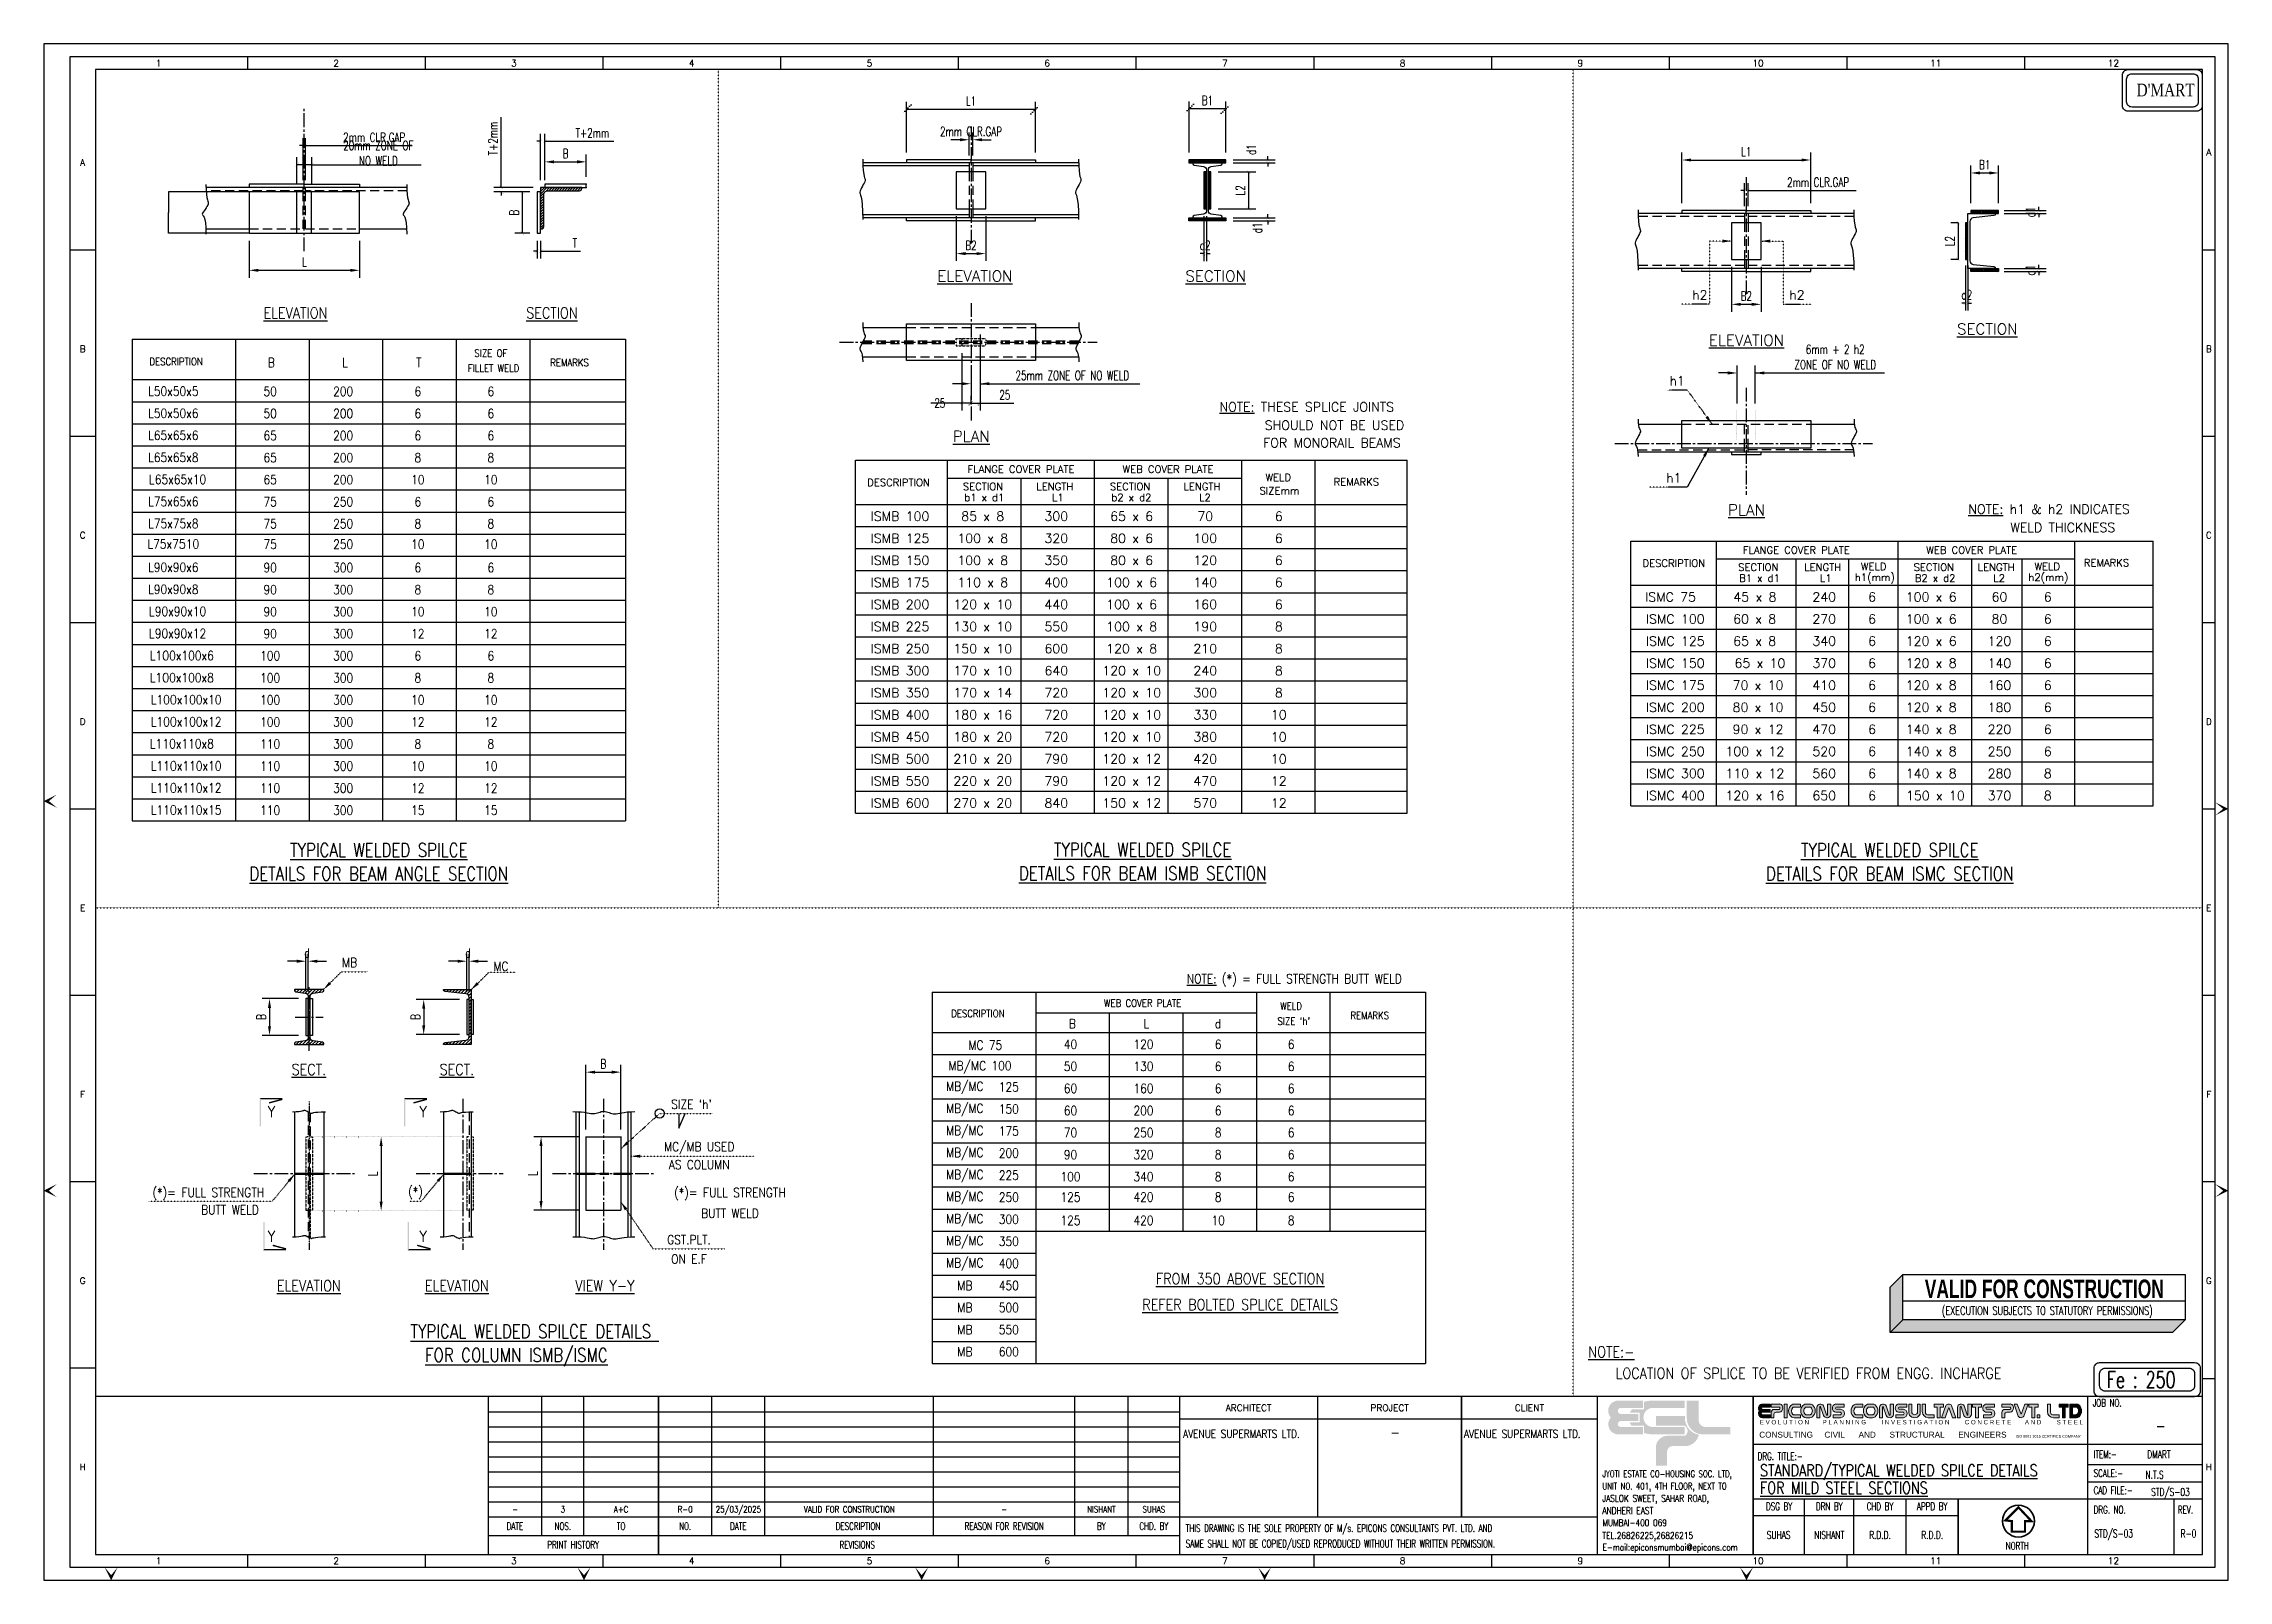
# Model space of a CAD drawing. Header units: millimetres. Extents: x 1506431 to 1626747, y 193580 to 275375.
# Drawn here: x 1533986 to 1593394, y 193580 to 235370 of the extents above; entities that cross this region are included whole.
import ezdxf
from ezdxf.enums import TextEntityAlignment as Align

# ---------------------------------------------------------------- set-up
doc = ezdxf.new("R2010")
doc.units = ezdxf.units.MM
doc.header["$LTSCALE"] = 2
for name, pattern in [('CENTER2', [1.125, 0.75, -0.125, 0.125, -0.125]), ('DOT2', [0.125, 0, -0.125]), ('HIDDEN', [0.375, 0.25, -0.125])]:
    doc.linetypes.add(name, pattern=pattern)
doc.layers.add('00 ECPL LOGO', color=250, linetype='Continuous', lineweight=20)
doc.layers.add('00 ELEV-2', color=9, linetype='Continuous', lineweight=30)
for name, color, linetype in [('BEAM', 4, 'Continuous'), ('CIV-BRC', 3, 'Continuous'), ('CIV-CEN', 1, 'CENTER2'), ('CIV-COL', 3, 'Continuous'), ('CIV-DIM', 2, 'Continuous'), ('CIV-DWG', 7, 'Continuous'), ('CIV-GIR', 3, 'Continuous'), ('CIV-PLT', 2, 'Continuous'), ('CIV-STL', 7, 'Continuous'), ('CIV-SYM', 3, 'Continuous'), ('CIV-TBL', 7, 'Continuous'), ('CIV-TIT', 4, 'Continuous'), ('PNA', 8, 'Continuous'), ('S-BEAM NO', 3, 'Continuous'), ('S-SCHEDULE LINE-1', 7, 'Continuous'), ('S-TEXT', 2, 'Continuous'), ('S-TEXT-1', 4, 'Continuous'), ('S-TITIL', 6, 'Continuous'), ('SCH-LINE', 7, 'Continuous'), ('SHEET', 7, 'Continuous'), ('TEXT', 40, 'Continuous'), ('TEXT (SHEET)', 4, 'Continuous'), ('TITEL', 1, 'Continuous'), ('TITLE', 6, 'Continuous')]:
    doc.layers.add(name, color=color, linetype=linetype)
doc.styles.add('ROMAND', font='times.ttf', dxfattribs={"width": 0.7, "height": 1200})
doc.styles.add('ROMANS', font='simplex.shx', dxfattribs={"width": 0.7})
doc.styles.add('SEC. TEXT', font='arial.ttf', dxfattribs={"height": 180})
doc.styles.get("Standard").update_dxf_attribs({"font": 'arial.ttf'})
doc.styles.add('style2', font='GOTHICB.TTF')
doc.dimstyles.new('dim100', dxfattribs={"dimtxt": 250, "dimasz": 250, "dimexe": 200, "dimexo": 200, "dimgap": 100, "dimtad": 1, "dimdec": 0, "dimzin": 0, "dimdsep": 46, "dimtxsty": 'ROMANS', "dimcen": 0, "dimclrd": 170, "dimclre": 170, "dimclrt": 4, "dimadec": 0, "dimazin": 0, "dimtfac": 1, "dimtdec": 0, "dimtix": 1, "dimtofl": 0, "dimtmove": 2, "dimatfit": 3, "dimfxl": 0, "dimtolj": 1, "dimtzin": 0, "dimlwd": -1, "dimlwe": -1, "dimarcsym": 0})
doc.dimstyles.get("Standard").update_dxf_attribs({"dimtxt": 0.18, "dimasz": 0.18, "dimexe": 0.18, "dimexo": 0.0625, "dimgap": 0.09, "dimtad": 0, "dimtih": 1, "dimtoh": 1, "dimdec": 4, "dimzin": 0, "dimdsep": 46, "dimtxsty": 'Standard', "dimcen": 0.09, "dimadec": 0, "dimazin": 0, "dimtfac": 1, "dimtdec": 4, "dimtofl": 0, "dimtmove": 0, "dimatfit": 3, "dimfxl": 0, "dimtolj": 1, "dimtzin": 0, "dimarcsym": 0})

msp = doc.modelspace()

# ---------------------------------------------------------------- texts
at = {"layer": 'CIV-TIT', "style": 'ROMANS'}
for s, p in [('%%uELEVATION', (1559309.84485, 228901.92629)), ('%%uSECTION', (1565856.5724, 228901.92629)), ('%%uSECTION', (1586839.2597, 227461.11213)), ('%%uELEVATION', (1580292.53215, 227156.00454)), ('%%uPLAN', (1559209.84485, 224540.24827)), ('%%uPLAN', (1580292.53215, 222540.72692))]:
    msp.add_text(s, height=300, dxfattribs=at).set_placement(p, align=Align.CENTER)
at = {"layer": 'CIV-TIT', "style": 'ROMANS', "width": 0.85}
for s, p in [('%%uELEVATION', (1540833.69533, 227897.08124)), ('%%uSECTION', (1547806.70893, 227897.08124)), ('%%UNOTE:-', (1576618.84149, 199641.47989)), ('LOCATION OF SPLICE TO BE VERIFIED FROM ENGG. INCHARGE', (1581977.84149, 199058.97989))]:
    msp.add_text(s, height=300, dxfattribs=at).set_placement(p, align=Align.CENTER)
for s, p in [('%%uSECT.', (1541197.70013, 207470.7392)), ('%%uSECT.', (1545222.71257, 207470.7392)), ('%%uELEVATION', (1541197.70013, 201588.82734)), ('%%uELEVATION', (1545222.71257, 201588.82734)), ('%%uVIEW Y-Y', (1549247.72502, 201588.82734)), ('%%UFROM 350 ABOVE SECTION', (1566522.71257, 201781.80208)), ('%%UREFER BOLTED SPLICE DETAILS', (1566522.71257, 201076.80208))]:
    msp.add_text(s, height=300, dxfattribs=at).set_placement(p, align=Align.MIDDLE)
for p in [(1540084.39882, 206174.10272), (1544208.02536, 206174.10272), (1540084.39882, 202784.38608), (1544208.02536, 202784.38608)]:
    msp.add_text('Y', height=300, dxfattribs=at).set_placement(p)
at = {"layer": 'S-TEXT', "style": 'ROMANS', "width": 0.8}
for s, height, p in [('AVENUE SUPERMARTS LTD.', 222.4763377, (1564971.20514, 197563.10024)), ('-', 296.63512, (1570605.10853, 197600.17963)), ('AVENUE SUPERMARTS LTD.', 222.4763377, (1572609.76673, 197563.10024))]:
    msp.add_text(s, height=height, dxfattribs=at).set_placement(p, align=Align.MIDDLE_LEFT)
at = {"layer": 'S-TEXT-1', "style": 'ROMANS'}
for s, p in [('h2', (1579022.89084, 228534.57362)), ('%%UNOTE:%%U THESE SPLICE JOINTS', (1568332.98078, 225493.02362))]:
    msp.add_text(s, height=250, dxfattribs=at).set_placement(p, align=Align.MIDDLE_CENTER)
for s, p in [('h2', (1581663.16215, 228534.57362)), ('h1', (1578405.43861, 226201.19672)), ('h1', (1578315.00017, 223562.0607))]:
    msp.add_text(s, height=250, rotation=359.9999999999, dxfattribs=at).set_placement(p, align=Align.MIDDLE_CENTER)
at = {"layer": 'S-TEXT-1', "style": 'ROMANS', "width": 0.85}
for s, height, p in [('SIZE OF', 200, (1546146.46711, 226952.37083)), ('DESCRIPTION', 200, (1537587.53107, 226723.0447)), ('B', 250, (1540172.93803, 226697.66473)), ('L', 250, (1542181.63574, 226697.66473)), ('T', 250, (1544189.08193, 226697.66473)), ('FILLET WELD', 200, (1546221.55861, 226542.66565)), ('REMARKS', 200, (1548286.57495, 226697.66473)), ('L50x50x5', 250, (1537510.91634, 225919.0436)), ('50', 250, (1540147.90753, 225912.69861)), ('200', 250, (1542131.57474, 225912.69861)), ('6', 250, (1544164.05143, 225912.69861)), ('6', 250, (1546147.71864, 225912.69861)), ('L50x50x6', 250, (1537510.91634, 225319.0436)), ('50', 250, (1540147.90753, 225312.69861)), ('200', 250, (1542131.57474, 225312.69861)), ('6', 250, (1544164.05143, 225312.69861)), ('6', 250, (1546147.71864, 225312.69861)), ('L65x65x6', 250, (1537510.91634, 224719.0436)), ('65', 250, (1540147.90753, 224712.69861)), ('200', 250, (1542131.57474, 224712.69861)), ('6', 250, (1544164.05143, 224712.69861)), ('6', 250, (1546147.71864, 224712.69861)), ('L65x65x8', 250, (1537510.91634, 224119.0436)), ('65', 250, (1540147.90753, 224112.69861)), ('200', 250, (1542131.57474, 224112.69861)), ('8', 250, (1544164.05143, 224112.69861)), ('8', 250, (1546147.71864, 224112.69861)), ('L65x65x10', 250, (1537628.15182, 223519.0436)), ('65', 250, (1540147.90753, 223512.69861)), ('200', 250, (1542131.57474, 223512.69861)), ('10', 250, (1544164.05143, 223512.69861)), ('10', 250, (1546147.71864, 223512.69861)), ('L75x65x6', 250, (1537510.91634, 222919.0436)), ('75', 250, (1540147.90753, 222912.69861)), ('250', 250, (1542131.57474, 222912.69861)), ('6', 250, (1544164.05143, 222912.69861)), ('6', 250, (1546147.71864, 222912.69861)), ('L75x75x8', 250, (1537510.91634, 222319.0436)), ('75', 250, (1540147.90753, 222312.69861)), ('250', 250, (1542131.57474, 222312.69861)), ('8', 250, (1544164.05143, 222312.69861)), ('8', 250, (1546147.71864, 222312.69861)), ('L75x7510', 250, (1537510.91634, 221764.11776)), ('75', 250, (1540147.90753, 221757.77277)), ('250', 250, (1542131.57474, 221757.77277)), ('10', 250, (1544164.05143, 221757.77277)), ('10', 250, (1546147.71864, 221757.77277)), ('L90x90x6', 250, (1537510.91634, 221129.86579)), ('90', 250, (1540147.90753, 221123.5208)), ('300', 250, (1542131.57474, 221123.5208)), ('6', 250, (1544164.05143, 221123.5208)), ('6', 250, (1546147.71864, 221123.5208)), ('L90x90x8', 250, (1537510.91634, 220529.86579)), ('90', 250, (1540147.90753, 220523.5208)), ('300', 250, (1542131.57474, 220523.5208)), ('8', 250, (1544164.05143, 220523.5208)), ('8', 250, (1546147.71864, 220523.5208)), ('L90x90x10', 250, (1537628.15182, 219929.86579)), ('90', 250, (1540147.90753, 219923.5208)), ('300', 250, (1542131.57474, 219923.5208)), ('10', 250, (1544164.05143, 219923.5208)), ('10', 250, (1546147.71864, 219923.5208)), ('L90x90x12', 250, (1537628.15182, 219329.86579)), ('90', 250, (1540147.90753, 219323.5208)), ('300', 250, (1542131.57474, 219323.5208)), ('12', 250, (1544164.05143, 219323.5208)), ('12', 250, (1546147.71864, 219323.5208)), ('L100x100x6', 250, (1537745.3873, 218729.86579)), ('100', 250, (1540147.90753, 218723.5208)), ('300', 250, (1542131.57474, 218723.5208)), ('6', 250, (1544164.05143, 218723.5208)), ('6', 250, (1546147.71864, 218723.5208)), ('L100x100x8', 250, (1537745.3873, 218129.86579)), ('100', 250, (1540147.90753, 218123.5208)), ('300', 250, (1542131.57474, 218123.5208)), ('8', 250, (1544164.05143, 218123.5208)), ('8', 250, (1546147.71864, 218123.5208)), ('L100x100x10', 250, (1537862.62279, 217529.86579)), ('100', 250, (1540147.90753, 217523.5208)), ('300', 250, (1542131.57474, 217523.5208)), ('10', 250, (1544164.05143, 217523.5208)), ('10', 250, (1546147.71864, 217523.5208)), ('L100x100x12', 250, (1537862.62279, 216929.86579)), ('100', 250, (1540147.90753, 216923.5208)), ('300', 250, (1542131.57474, 216923.5208)), ('12', 250, (1544164.05143, 216923.5208)), ('12', 250, (1546147.71864, 216923.5208)), ('L110x110x8', 250, (1537745.3873, 216329.86579)), ('110', 250, (1540147.90753, 216323.5208)), ('300', 250, (1542131.57474, 216323.5208)), ('8', 250, (1544164.05143, 216323.5208)), ('8', 250, (1546147.71864, 216323.5208)), ('L110x110x10', 250, (1537862.62279, 215729.86579)), ('110', 250, (1540147.90753, 215723.5208)), ('300', 250, (1542131.57474, 215723.5208)), ('10', 250, (1544164.05143, 215723.5208)), ('10', 250, (1546147.71864, 215723.5208)), ('L110x110x12', 250, (1537862.62279, 215129.86579)), ('110', 250, (1540147.90753, 215123.5208)), ('300', 250, (1542131.57474, 215123.5208)), ('12', 250, (1544164.05143, 215123.5208)), ('12', 250, (1546147.71864, 215123.5208)), ('L110x110x15', 250, (1537862.62279, 214529.86579)), ('110', 250, (1540147.90753, 214523.5208)), ('300', 250, (1542131.57474, 214523.5208)), ('15', 250, (1544164.05143, 214523.5208)), ('15', 250, (1546147.71864, 214523.5208)), ('%%UNOTE:%%U (*) = FULL STRENGTH BUTT WELD', 250, (1567995.21456, 209921.50168)), ('WEB COVER PLATE', 200, (1563872.15559, 209276.50975)), ('WELD', 200, (1567906.55791, 209196.07564)), ('DESCRIPTION', 200, (1559390.16913, 208994.60049)), ('B', 250, (1561961.2288, 208718.56164)), ('L', 250, (1563969.92651, 208718.56164)), ('d', 250, (1565917.29949, 208718.56164)), ("SIZE `h'", 200, (1567981.64942, 208786.37045)), ('REMARKS', 200, (1570046.66576, 208941.36954)), ('   MC 75', 250, (1559354.32522, 208134.89742)), ('40', 250, (1561907.99834, 208156.40341)), ('120', 250, (1563891.66555, 208156.40341)), ('6', 250, (1565924.14223, 208156.40341)), ('6', 250, (1567907.80944, 208156.40341)), ('MB/MC 100', 250, (1559448.8895, 207556.40341)), ('50', 250, (1561907.99834, 207556.40341)), ('130', 250, (1563891.66555, 207556.40341)), ('6', 250, (1565924.14223, 207556.40341)), ('6', 250, (1567907.80944, 207556.40341)), ('MB/MC', 250, (1559035.94395, 206997.52694)), ('125', 250, (1560230.79757, 206997.52694)), ('60', 250, (1561907.99834, 206956.40341)), ('160', 250, (1563891.66555, 206956.40341)), ('6', 250, (1565924.14223, 206956.40341)), ('6', 250, (1567907.80944, 206956.40341)), ('MB/MC', 250, (1559035.94395, 206397.52694)), ('150', 250, (1560230.79757, 206397.52694)), ('60', 250, (1561907.99834, 206356.40341)), ('200', 250, (1563891.66555, 206356.40341)), ('6', 250, (1565924.14223, 206356.40341)), ('6', 250, (1567907.80944, 206356.40341)), ('MB/MC', 250, (1559035.94395, 205797.52694)), ('175', 250, (1560230.79757, 205797.52694)), ('70', 250, (1561907.99834, 205756.40341)), ('250', 250, (1563891.66555, 205756.40341)), ('8', 250, (1565924.14223, 205756.40341)), ('6', 250, (1567907.80944, 205756.40341)), ('AS COLUMN', 250, (1551812.24825, 204883.85286)), ('MB/MC', 250, (1559035.94395, 205197.52694)), ('200', 250, (1560230.79757, 205197.52694)), ('90', 250, (1561907.99834, 205156.40341)), ('320', 250, (1563891.66555, 205156.40341)), ('8', 250, (1565924.14223, 205156.40341)), ('6', 250, (1567907.80944, 205156.40341)), ('MB/MC', 250, (1559035.94395, 204597.52694)), ('225', 250, (1560230.79757, 204597.52694)), ('100', 250, (1561907.99834, 204556.40341)), ('340', 250, (1563891.66555, 204556.40341)), ('8', 250, (1565924.14223, 204556.40341)), ('6', 250, (1567907.80944, 204556.40341)), ('(*)= FULL STRENGTH', 250, (1538462.78051, 204109.5786)), ('BUTT WELD', 250, (1539053.21456, 203657.50947)), ('(*)', 250, (1544099.82697, 204139.91901)), ('(*)= FULL STRENGTH', 250, (1552648.21456, 204106.93262)), ('MB/MC', 250, (1559035.94395, 203997.52694)), ('250', 250, (1560230.79757, 203997.52694)), ('125', 250, (1561907.99834, 204001.47758)), ('420', 250, (1563891.66555, 204001.47758)), ('8', 250, (1565924.14223, 204001.47758)), ('6', 250, (1567907.80944, 204001.47758)), ('BUTT WELD', 250, (1552648.21456, 203560.50947)), ('MB/MC', 250, (1559035.94395, 203397.52694)), ('300', 250, (1560230.79757, 203397.52694)), ('125', 250, (1561907.99834, 203367.22561)), ('420', 250, (1563891.66555, 203367.22561)), ('10', 250, (1565924.14223, 203367.22561)), ('8', 250, (1567907.80944, 203367.22561)), ('MB/MC', 250, (1559035.94395, 202797.52694)), ('350', 250, (1560230.79757, 202797.52694)), ('MB/MC', 250, (1559035.94395, 202197.52694)), ('400', 250, (1560230.79757, 202197.52694)), ('MB', 250, (1559035.94395, 201597.52694)), ('450', 250, (1560230.79757, 201597.52694)), ('MB', 250, (1559035.94395, 200997.52694)), ('500', 250, (1560230.79757, 200997.52694)), ('MB', 250, (1559035.94395, 200397.52694)), ('550', 250, (1560230.79757, 200397.52694)), ('MB', 250, (1559035.94395, 199797.52694)), ('600', 250, (1560230.79757, 199797.52694))]:
    msp.add_text(s, height=height, dxfattribs=at).set_placement(p, align=Align.MIDDLE)
at = {"layer": 'S-TEXT-1', "style": 'ROMANS'}
for s, height, p in [('FOR MONORAIL BEAMS', 250, (1569017.75909, 224516.16146)), ('SHOULD NOT BE USED', 250, (1569087.14219, 224995.34195)), ('FLANGE COVER PLATE', 200, (1560564.89718, 223795.52636)), ('WEB COVER PLATE', 200, (1564561.01667, 223795.52636)), ('b1 x d1', 200, (1559564.92866, 223031.40807)), ('L1', 200, (1561564.92866, 223031.40807)), ('b2 x d2', 200, (1563564.92866, 223031.40807)), ('L2', 200, (1565564.92866, 223031.40807)), ('SIZEmm', 200, (1567591.14772, 223211.78712)), ('%%UNOTE:%%U h1 & h2 INDICATES', 250, (1588519.28527, 222711.80428)), ('ISMB 100', 250, (1557272.97107, 222518.76844)), ('85 x 8', 250, (1559522.97107, 222518.76844)), ('300', 250, (1561522.97107, 222518.76844)), ('65 x 6', 250, (1563572.97107, 222518.76844)), ('70', 250, (1565572.97107, 222518.76844)), ('6', 250, (1567572.97107, 222518.76844)), ('WELD THICKNESS', 250, (1588893.35179, 222214.12261)), ('ISMB 125', 250, (1557272.97107, 221918.76844)), ('100 x 8', 250, (1559522.97107, 221918.76844)), ('320', 250, (1561522.97107, 221918.76844)), ('80 x 6', 250, (1563572.97107, 221918.76844)), ('100', 250, (1565572.97107, 221918.76844)), ('6', 250, (1567572.97107, 221918.76844)), ('FLANGE COVER PLATE', 200, (1581647.58448, 221599.46419)), ('WEB COVER PLATE', 200, (1586417.14646, 221599.46419)), ('ISMB 150', 250, (1557272.97107, 221318.76844)), ('100 x 8', 250, (1559522.97107, 221318.76844)), ('350', 250, (1561522.97107, 221318.76844)), ('80 x 6', 250, (1563572.97107, 221318.76844)), ('120', 250, (1565572.97107, 221318.76844)), ('6', 250, (1567572.97107, 221318.76844)), ('ISMB 175', 250, (1557272.97107, 220718.76844)), ('110 x 8', 250, (1559522.97107, 220718.76844)), ('400', 250, (1561522.97107, 220718.76844)), ('100 x 6', 250, (1563572.97107, 220718.76844)), ('140', 250, (1565572.97107, 220718.76844)), ('6', 250, (1567572.97107, 220718.76844)), ('ISMC 75', 250, (1578226.84104, 220322.70627)), ('45 x 8', 250, (1580520.55467, 220322.70627)), ('B1 x d1', 200, (1580647.61596, 220835.34589)), ('240', 250, (1582405.41437, 220322.70627)), ('L1', 200, (1582447.37196, 220835.34589)), ('h1(mm)', 200, (1583782.87512, 220844.41017)), ('6', 250, (1583707.12832, 220322.70627)), ('100 x 6', 250, (1585315.21208, 220322.70627)), ('B2 x d2', 200, (1585421.05845, 220835.34589)), ('60', 250, (1587171.2867, 220322.70627)), ('L2', 200, (1587163.24429, 220835.34589)), ('h2(mm)', 200, (1588502.37609, 220844.41017)), ('6', 250, (1588484.19944, 220322.70627)), ('ISMB 200', 250, (1557272.97107, 220118.76844)), ('120 x 10', 250, (1559522.97107, 220118.76844)), ('440', 250, (1561522.97107, 220118.76844)), ('100 x 6', 250, (1563572.97107, 220118.76844)), ('160', 250, (1565572.97107, 220118.76844)), ('6', 250, (1567572.97107, 220118.76844)), ('ISMC 100', 250, (1578355.65837, 219722.70627)), ('60 x 8', 250, (1580514.29705, 219722.70627)), ('270', 250, (1582405.41437, 219722.70627)), ('6', 250, (1583707.12832, 219722.70627)), ('100 x 6', 250, (1585315.21208, 219722.70627)), ('80', 250, (1587171.2867, 219722.70627)), ('6', 250, (1588484.19944, 219722.70627)), ('ISMB 225', 250, (1557272.97107, 219518.76844)), ('130 x 10', 250, (1559522.97107, 219518.76844)), ('550', 250, (1561522.97107, 219518.76844)), ('100 x 8', 250, (1563572.97107, 219518.76844)), ('190', 250, (1565572.97107, 219518.76844)), ('8', 250, (1567572.97107, 219518.76844)), ('ISMC 125', 250, (1578355.65837, 219122.70627)), ('65 x 8', 250, (1580514.29705, 219122.70627)), ('340', 250, (1582405.41437, 219122.70627)), ('6', 250, (1583707.12832, 219122.70627)), ('120 x 6', 250, (1585315.21208, 219122.70627)), ('120', 250, (1587171.2867, 219122.70627)), ('6', 250, (1588484.19944, 219122.70627)), ('ISMB 250', 250, (1557272.97107, 218918.76844)), ('150 x 10', 250, (1559522.97107, 218918.76844)), ('600', 250, (1561522.97107, 218918.76844)), ('120 x 8', 250, (1563572.97107, 218918.76844)), ('210', 250, (1565572.97107, 218918.76844)), ('8', 250, (1567572.97107, 218918.76844)), ('ISMC 150', 250, (1578355.65837, 218522.70627)), ('65 x 10', 250, (1580656.9709, 218522.70627)), ('370', 250, (1582405.41437, 218522.70627)), ('6', 250, (1583707.12832, 218522.70627)), ('120 x 8', 250, (1585315.21208, 218522.70627)), ('140', 250, (1587171.2867, 218522.70627)), ('6', 250, (1588484.19944, 218522.70627)), ('ISMB 300', 250, (1557272.97107, 218318.76844)), ('170 x 10', 250, (1559522.97107, 218318.76844)), ('640', 250, (1561522.97107, 218318.76844)), ('120 x 10', 250, (1563572.97107, 218318.76844)), ('240', 250, (1565572.97107, 218318.76844)), ('8', 250, (1567572.97107, 218318.76844)), ('ISMC 175', 250, (1578355.65837, 217922.70627)), ('70 x 10', 250, (1580605.65837, 217922.70627)), ('410', 250, (1582405.41437, 217922.70627)), ('6', 250, (1583707.12832, 217922.70627)), ('120 x 8', 250, (1585315.21208, 217922.70627)), ('160', 250, (1587171.2867, 217922.70627)), ('6', 250, (1588484.19944, 217922.70627)), ('ISMB 350', 250, (1557272.97107, 217718.76844)), ('170 x 14', 250, (1559522.97107, 217718.76844)), ('720', 250, (1561522.97107, 217718.76844)), ('120 x 10', 250, (1563572.97107, 217718.76844)), ('300', 250, (1565572.97107, 217718.76844)), ('8', 250, (1567572.97107, 217718.76844)), ('ISMC 200', 250, (1578355.65837, 217322.70627)), ('80 x 10', 250, (1580605.65837, 217322.70627)), ('450', 250, (1582405.41437, 217322.70627)), ('6', 250, (1583707.12832, 217322.70627)), ('120 x 8', 250, (1585315.21208, 217322.70627)), ('180', 250, (1587171.2867, 217322.70627)), ('6', 250, (1588484.19944, 217322.70627)), ('ISMB 400', 250, (1557272.97107, 217118.76844)), ('180 x 16', 250, (1559522.97107, 217118.76844)), ('720', 250, (1561522.97107, 217118.76844)), ('120 x 10', 250, (1563572.97107, 217118.76844)), ('330', 250, (1565572.97107, 217118.76844)), ('10', 250, (1567572.97107, 217118.76844)), ('ISMC 225', 250, (1578355.65837, 216722.70627)), ('90 x 12', 250, (1580605.65837, 216722.70627)), ('470', 250, (1582405.41437, 216722.70627)), ('6', 250, (1583707.12832, 216722.70627)), ('140 x 8', 250, (1585315.21208, 216722.70627)), ('220', 250, (1587171.2867, 216722.70627)), ('6', 250, (1588484.19944, 216722.70627)), ('ISMB 450', 250, (1557272.97107, 216518.76844)), ('180 x 20', 250, (1559522.97107, 216518.76844)), ('720', 250, (1561522.97107, 216518.76844)), ('120 x 10', 250, (1563572.97107, 216518.76844)), ('380', 250, (1565572.97107, 216518.76844)), ('10', 250, (1567572.97107, 216518.76844)), ('ISMC 250', 250, (1578355.65837, 216122.70627)), ('100 x 12', 250, (1580520.55467, 216122.70627)), ('520', 250, (1582405.41437, 216122.70627)), ('6', 250, (1583707.12832, 216122.70627)), ('140 x 8', 250, (1585315.21208, 216122.70627)), ('250', 250, (1587171.2867, 216122.70627)), ('6', 250, (1588484.19944, 216122.70627)), ('ISMB 500', 250, (1557272.97107, 215918.76844)), ('210 x 20', 250, (1559522.97107, 215918.76844)), ('790', 250, (1561522.97107, 215918.76844)), ('120 x 12', 250, (1563572.97107, 215918.76844)), ('420', 250, (1565572.97107, 215918.76844)), ('10', 250, (1567572.97107, 215918.76844)), ('ISMB 550', 250, (1557272.97107, 215318.76844)), ('220 x 20', 250, (1559522.97107, 215318.76844)), ('790', 250, (1561522.97107, 215318.76844)), ('120 x 12', 250, (1563572.97107, 215318.76844)), ('470', 250, (1565572.97107, 215318.76844)), ('12', 250, (1567572.97107, 215318.76844)), ('ISMC 300', 250, (1578355.65837, 215522.70627)), ('110 x 12', 250, (1580520.55467, 215522.70627)), ('560', 250, (1582405.41437, 215522.70627)), ('6', 250, (1583707.12832, 215522.70627)), ('140 x 8', 250, (1585315.21208, 215522.70627)), ('280', 250, (1587171.2867, 215522.70627)), ('8', 250, (1588484.19944, 215522.70627)), ('ISMB 600', 250, (1557272.97107, 214718.76844)), ('270 x 20', 250, (1559522.97107, 214718.76844)), ('840', 250, (1561522.97107, 214718.76844)), ('150 x 12', 250, (1563572.97107, 214718.76844)), ('570', 250, (1565572.97107, 214718.76844)), ('12', 250, (1567572.97107, 214718.76844)), ('ISMC 400', 250, (1578355.65837, 214922.70627)), ('120 x 16', 250, (1580520.55467, 214922.70627)), ('650', 250, (1582405.41437, 214922.70627)), ('6', 250, (1583707.12832, 214922.70627)), ('150 x 10', 250, (1585429.10086, 214922.70627)), ('370', 250, (1587171.2867, 214922.70627)), ('8', 250, (1588484.19944, 214922.70627))]:
    msp.add_text(s, height=height, dxfattribs=at).set_placement(p, align=Align.MIDDLE)
for p in [(1557233.33749, 223336.8741), (1578316.02479, 221140.81192)]:
    msp.add_text('DESCRIPTION', height=200, dxfattribs=at).set_placement(p, align=Align.CENTER)
for s, p in [('SECTION', (1558981.71799, 223227.19639)), ('LENGTH', (1560981.71799, 223227.19639)), ('SECTION', (1562981.71799, 223227.19639)), ('LENGTH', (1564981.71799, 223227.19639)), ('WELD', (1567211.93563, 223476.46392)), ('REMARKS', (1569065.44423, 223351.37694)), ('SECTION', (1580064.40529, 221031.13421)), ('LENGTH', (1581864.16128, 221031.13421)), ('WELD', (1583403.66303, 221051.98204)), ('SECTION', (1584837.84777, 221031.13421)), ('LENGTH', (1586580.03361, 221031.13421)), ('WELD', (1588123.164, 221051.98204)), ('REMARKS', (1589464.93173, 221155.31476))]:
    msp.add_text(s, height=200, dxfattribs=at).set_placement(p)
at = {"layer": 'S-TEXT-1', "style": 'ROMANS', "width": 0.85}
for s, p in [('MB', (1542303.22172, 210381.26021)), ('MC', (1546422.70113, 210276.76021)), ("SIZE `h'", (1551603.03105, 206526.34604)), ('MC/MB USED', (1551812.24825, 205373.86064)), ('GST.PLT.', (1551533.76145, 202842.87303)), ('ON E.F', (1551533.76145, 202316.37303))]:
    msp.add_text(s, height=250, dxfattribs=at).set_placement(p, align=Align.MIDDLE_CENTER)
at = {"layer": 'S-TITIL', "color": 1, "style": 'ROMANS', "width": 0.8}
for s, p in [('%%UTYPICAL WELDED SPILCE', (1543097.40512, 213440.21238)), ('%%UTYPICAL WELDED SPILCE', (1563870.1993, 213451.71238)), ('%%UTYPICAL WELDED SPILCE', (1584185.1993, 213440.21238)), ('%%UDETAILS FOR BEAM ANGLE SECTION', (1543097.40512, 212796.71238)), ('%%UDETAILS FOR BEAM ISMB SECTION', (1563870.1993, 212808.21238)), ('%%UDETAILS FOR BEAM ISMC SECTION', (1584185.1993, 212796.71238)), ('%%UTYPICAL WELDED SPILCE DETAILS ', (1547334.54484, 200348.21238)), ('%%UFOR COLUMN ISMB/ISMC', (1546840.54484, 199704.71238))]:
    msp.add_text(s, height=372.3404255, dxfattribs=at).set_placement(p, align=Align.MIDDLE_CENTER)
at = {"layer": 'S-TITIL', "style": 'ROMANS', "width": 0.7}
msp.add_text('Fe : 250', height=450, dxfattribs=at).set_placement((1590095.30779, 199037.70858), align=Align.MIDDLE_LEFT)
at = {"layer": 'TEXT', "color": 1, "style": 'ROMANS', "width": 0.8}
msp.add_text('-', height=318.18182, dxfattribs=at).set_placement((1591554.66206, 197788.41612), align=Align.MIDDLE_CENTER)
for s, p in [('%%USTANDARD/TYPICAL WELDED SPILCE DETAILS', (1580660.51401, 196569.01322)), ('%%UFOR MILD STEEL SECTIONS', (1580660.51401, 196094.51322))]:
    msp.add_text(s, height=318.1818182, dxfattribs=at).set_placement(p, align=Align.MIDDLE_LEFT)
at = {"layer": 'TEXT', "color": 2, "style": 'ROMANS', "width": 0.7}
for s, p in [('DMART', (1591190.04105, 197006.16871)), ('N.T.S', (1591140.70726, 196449.44229)), ('STD/S-03', (1591295.67804, 195982.51045)), ('STD/S-03', (1589752.65298, 194852.01159)), ('R-0', (1592099.29232, 194852.01159))]:
    msp.add_text(s, height=212.121212, dxfattribs=at).set_placement(p, align=Align.MIDDLE_LEFT)
at = {"layer": 'TEXT', "color": 2, "style": 'ROMANS'}
for s, height, width, p in [('-', 176.55367, 0.8, (1546806.32188, 195510.17368)), ('3', 176.55367, 0.8, (1548104.05373, 195510.17368)), ('A+C', 176.553672, 0.8, (1549688.47967, 195510.17368)), ('R-0', 176.553672, 0.8, (1551430.76689, 195510.17368)), ('25/03/2025', 176.553672, 0.8, (1552878.32637, 195510.17368)), ('VALID FOR CONSTRUCTION', 176.5536723, 0.8, (1555893.66539, 195510.17368)), ('-', 176.55367, 0.8, (1560105.26483, 195510.17368)), ('NISHANT', 176.553672, 0.8, (1562749.08474, 195510.17368)), ('SUHAS', 176.553672, 0.8, (1564175.6821, 195510.17368)), ('SUHAS', 212.121212, 0.7, (1581166.66838, 194812.4382)), ('NISHANT', 212.121212, 0.7, (1582543.24491, 194812.4382)), ('R.D.D.', 212.121212, 0.7, (1583922.85369, 194812.4382)), ('R.D.D.', 212.121212, 0.7, (1585342.5633, 194812.4382))]:
    msp.add_text(s, height=height, dxfattribs=dict(at, width=width)).set_placement(p, align=Align.MIDDLE_CENTER)
at = {"layer": 'TITEL', "color": 2, "linetype": 'Continuous', "style": 'ROMAND', "width": 0.8}
msp.add_text("D'MART", height=345.006998, dxfattribs=at).set_placement((1590900.84723, 233938.57083))

# ---------------------------------------------------------------- blocks, each defined once
blk = doc.blocks.new('_Oblique')
at = {"color": 0, "linetype": 'ByBlock', "lineweight": -2}
blk.add_line((-0.5, -0.5), (0.5, 0.5), dxfattribs=at)
blk = doc.blocks.new('*D86')
at = {"layer": 'CIV-DIM', "color": 170}
for p, q in [((1546431, 231458), (1546431, 233375)), ((1547295, 231458), (1546231, 231458)), ((1547205, 231338), (1546231, 231338)), ((1546431, 231458), (1546431, 231558)), ((1546431, 231338), (1546431, 231238))]:
    blk.add_line(p, q, dxfattribs=at)
at = {"layer": 'Defpoints', "color": 0, "linetype": 'DOT2'}
for p in [(1546431, 231458), (1547405, 231338), (1547495, 231458)]:
    blk.add_point(p, dxfattribs=at)
at = {"layer": 'CIV-DIM', "color": 170, "linetype": 'DOT2', "xscale": 100, "yscale": 100, "zscale": 100}
for p, rotation in [((1546431, 231458), 270), ((1546431, 231338), 90)]:
    blk.add_blockref('_Oblique', p, dxfattribs=dict(at, rotation=rotation))
at = {"layer": 'CIV-DIM', "color": 4, "linetype": 'DOT2', "insert": (1546206, 232792), "char_height": 250, "attachment_point": 5, "rotation": 90, "style": 'ROMANS'}
blk.add_mtext('\\A1;T+2mm', dxfattribs=at)
blk = doc.blocks.new('*D87')
at = {"layer": 'CIV-DIM', "color": 170}
for p, q in [((1539574, 230013), (1539574, 229007)), ((1542574, 230013), (1542574, 229007)), ((1539824, 229207), (1542324, 229207))]:
    blk.add_line(p, q, dxfattribs=at)
at = {"layer": 'CIV-DIM', "color": 170, "linetype": 'DOT2'}
for points in [[(1539824, 229248), (1539824, 229165), (1539574, 229207)], [(1542324, 229165), (1542324, 229248), (1542574, 229207)]]:
    blk.add_solid(points, dxfattribs=at)
at = {"layer": 'Defpoints', "color": 0, "linetype": 'DOT2'}
for p in [(1539574, 230213), (1542574, 230213), (1542574, 229207)]:
    blk.add_point(p, dxfattribs=at)
at = {"layer": 'CIV-DIM', "color": 4, "linetype": 'DOT2', "insert": (1541074, 229432), "char_height": 250, "attachment_point": 5, "style": 'ROMANS'}
blk.add_mtext('\\A1;L', dxfattribs=at)
blk = doc.blocks.new('*D88')
at = {"layer": 'CIV-DIM', "color": 170}
for p, q in [((1541044, 232600), (1540944, 232600)), ((1541044, 231658), (1541044, 232800)), ((1541104, 231658), (1541104, 232800)), ((1541104, 232600), (1544011, 232600)), ((1541104, 232600), (1541204, 232600))]:
    blk.add_line(p, q, dxfattribs=at)
at = {"layer": 'Defpoints', "color": 0, "linetype": 'DOT2'}
for p in [(1541104, 232600), (1541044, 231458), (1541104, 231458)]:
    blk.add_point(p, dxfattribs=at)
at = {"layer": 'CIV-DIM', "color": 170, "linetype": 'DOT2', "xscale": 100, "yscale": 100, "zscale": 100}
blk.add_blockref('_Oblique', (1541044, 232600), dxfattribs=at)
at = {"layer": 'CIV-DIM', "color": 170, "linetype": 'DOT2', "xscale": 100, "yscale": 100, "zscale": 100, "rotation": 180}
blk.add_blockref('_Oblique', (1541104, 232600), dxfattribs=at)
at = {"layer": 'CIV-DIM', "color": 4, "linetype": 'DOT2', "insert": (1542974, 232825), "char_height": 250, "attachment_point": 5, "style": 'ROMANS'}
blk.add_mtext('\\A1;2mm CLR.GAP', dxfattribs=at)
blk = doc.blocks.new('*D89')
at = {"layer": 'CIV-DIM', "color": 170}
for p, q in [((1540874, 231568), (1540874, 232280)), ((1541274, 232080), (1540874, 232080)), ((1541274, 231568), (1541274, 232280)), ((1541274, 232080), (1544253, 232080))]:
    blk.add_line(p, q, dxfattribs=at)
at = {"layer": 'Defpoints', "color": 0, "linetype": 'DOT2'}
for p in [(1540874, 232080), (1540874, 231368), (1541274, 231368)]:
    blk.add_point(p, dxfattribs=at)
at = {"layer": 'CIV-DIM', "color": 170, "linetype": 'DOT2', "xscale": 100, "yscale": 100, "zscale": 100, "rotation": 180}
blk.add_blockref('_Oblique', (1540874, 232080), dxfattribs=at)
at = {"layer": 'CIV-DIM', "color": 170, "linetype": 'DOT2', "xscale": 100, "yscale": 100, "zscale": 100}
blk.add_blockref('_Oblique', (1541274, 232080), dxfattribs=at)
at = {"layer": 'CIV-DIM', "color": 4, "linetype": 'DOT2', "insert": (1543087, 232393), "char_height": 250, "attachment_point": 5, "style": 'ROMANS'}
blk.add_mtext('\\A1;20mm ZONE OF \\PNO WELD', dxfattribs=at)
blk = doc.blocks.new('*D90')
at = {"layer": 'CIV-BRC', "color": 0, "lineweight": -2}
for p, q in [((1539572, 231338), (1537381, 231338)), ((1537382, 231337), (1537382, 230776)), ((1537382, 230215), (1537382, 230776)), ((1539572, 230213), (1537381, 230213))]:
    blk.add_line(p, q, dxfattribs=at)
at = {"layer": 'CIV-BRC', "color": 0, "linetype": 'DOT2'}
for points in [[(1537382, 231337), (1537382, 231337), (1537382, 231338)], [(1537382, 230215), (1537382, 230215), (1537382, 230213)]]:
    blk.add_solid(points, dxfattribs=at)
at = {"layer": 'Defpoints', "color": 0, "linetype": 'DOT2'}
for p in [(1539574, 231338), (1537382, 230213), (1539574, 230213)]:
    blk.add_point(p, dxfattribs=at)
at = {"layer": 'CIV-BRC', "color": 0, "linetype": 'DOT2', "insert": (1537382, 230776), "char_height": 0.18, "attachment_point": 5}
blk.add_mtext('\\A1;B', dxfattribs=at)
blk = doc.blocks.new('*D91')
at = {"layer": 'CIV-DIM', "color": 170}
for p, q in [((1547405, 230013), (1547405, 229526)), ((1547495, 230013), (1547495, 229526)), ((1547405, 229726), (1547305, 229726)), ((1547495, 229726), (1548588, 229726)), ((1547495, 229726), (1547595, 229726))]:
    blk.add_line(p, q, dxfattribs=at)
at = {"layer": 'Defpoints', "color": 0, "linetype": 'DOT2'}
for p in [(1547405, 230213), (1547495, 230213), (1547495, 229726)]:
    blk.add_point(p, dxfattribs=at)
at = {"layer": 'CIV-DIM', "color": 170, "linetype": 'DOT2', "xscale": 100, "yscale": 100, "zscale": 100}
blk.add_blockref('_Oblique', (1547405, 229726), dxfattribs=at)
at = {"layer": 'CIV-DIM', "color": 170, "linetype": 'DOT2', "xscale": 100, "yscale": 100, "zscale": 100, "rotation": 180}
blk.add_blockref('_Oblique', (1547495, 229726), dxfattribs=at)
at = {"layer": 'CIV-DIM', "color": 4, "linetype": 'DOT2', "insert": (1548429, 229951), "char_height": 250, "attachment_point": 5, "style": 'ROMANS'}
blk.add_mtext('\\A1;T', dxfattribs=at)
blk = doc.blocks.new('*X43')
at = {"color": 0}
for p, q in [((1426.2, 2600), (1443.9, 2617.7)), ((1426.2, 2607.1), (1436.8, 2617.7)), ((1426.2, 2614.2), (1429.7, 2617.7)), ((1440.6, 2607.3), (1450.9, 2617.7)), ((1449, 2608.7), (1458, 2617.7)), ((1456.1, 2608.7), (1465.1, 2617.7)), ((1463.2, 2608.7), (1472.2, 2617.7)), ((1470.2, 2608.7), (1479.2, 2617.7)), ((1477.3, 2608.7), (1486.3, 2617.7)), ((1484.4, 2608.7), (1493.4, 2617.7)), ((1491.4, 2608.7), (1500.4, 2617.7)), ((1498.5, 2608.7), (1507.5, 2617.7)), ((1505.6, 2608.7), (1514.6, 2617.7)), ((1512.7, 2608.7), (1521.7, 2617.7)), ((1519.7, 2608.7), (1528.7, 2617.7)), ((1526.8, 2608.7), (1535.8, 2617.7)), ((1426.2, 2593), (1436.6, 2603.3)), ((1426.2, 2585.9), (1435.2, 2594.9)), ((1426.2, 2578.8), (1435.2, 2587.8)), ((1426.2, 2571.8), (1435.2, 2580.8)), ((1426.2, 2564.7), (1435.2, 2573.7)), ((1426.2, 2557.6), (1435.2, 2566.6)), ((1426.2, 2550.5), (1435.2, 2559.5)), ((1534.3, 2609.1), (1538.4, 2613.2)), ((1426.2, 2543.5), (1435.2, 2552.5)), ((1426.2, 2536.4), (1435.2, 2545.4)), ((1426.2, 2529.3), (1435.2, 2538.3)), ((1426.2, 2522.3), (1435.2, 2531.3)), ((1426.2, 2515.2), (1435.2, 2524.2)), ((1426.2, 2508.1), (1435.2, 2517.1)), ((1430.8, 2505.6), (1434.9, 2509.7))]:
    blk.add_line(p, q, dxfattribs=at)
blk = doc.blocks.new('*D92')
at = {"layer": 'CIV-DIM', "color": 170}
for p, q in [((1547615, 231748), (1547615, 232357)), ((1548740, 231748), (1548740, 232357)), ((1547865, 232157), (1548490, 232157))]:
    blk.add_line(p, q, dxfattribs=at)
at = {"layer": 'CIV-DIM', "color": 170, "linetype": 'DOT2'}
for points in [[(1547865, 232199), (1547865, 232115), (1547615, 232157)], [(1548490, 232115), (1548490, 232199), (1548740, 232157)]]:
    blk.add_solid(points, dxfattribs=at)
at = {"layer": 'Defpoints', "color": 0, "linetype": 'DOT2'}
for p in [(1548740, 232157), (1547615, 231548), (1548740, 231548)]:
    blk.add_point(p, dxfattribs=at)
at = {"layer": 'CIV-DIM', "color": 4, "linetype": 'DOT2', "insert": (1548178, 232382), "char_height": 250, "attachment_point": 5, "style": 'ROMANS'}
blk.add_mtext('\\A1;B', dxfattribs=at)
blk = doc.blocks.new('*D93')
at = {"layer": 'CIV-DIM', "color": 170}
for p, q in [((1547495, 231658), (1547495, 232916)), ((1547615, 231658), (1547615, 232916)), ((1547495, 232716), (1547395, 232716)), ((1547615, 232716), (1549493, 232716)), ((1547615, 232716), (1547715, 232716))]:
    blk.add_line(p, q, dxfattribs=at)
at = {"layer": 'Defpoints', "color": 0, "linetype": 'DOT2'}
for p in [(1547615, 232716), (1547495, 231458), (1547615, 231458)]:
    blk.add_point(p, dxfattribs=at)
at = {"layer": 'CIV-DIM', "color": 170, "linetype": 'DOT2', "xscale": 100, "yscale": 100, "zscale": 100}
blk.add_blockref('_Oblique', (1547495, 232716), dxfattribs=at)
at = {"layer": 'CIV-DIM', "color": 170, "linetype": 'DOT2', "xscale": 100, "yscale": 100, "zscale": 100, "rotation": 180}
blk.add_blockref('_Oblique', (1547615, 232716), dxfattribs=at)
at = {"layer": 'CIV-DIM', "color": 4, "linetype": 'DOT2', "insert": (1548909, 232941), "char_height": 250, "attachment_point": 5, "style": 'ROMANS'}
blk.add_mtext('\\A1;T+2mm', dxfattribs=at)
blk = doc.blocks.new('*D94')
at = {"layer": 'CIV-DIM', "color": 170}
for p, q in [((1547205, 231338), (1546803, 231338)), ((1547003, 230213), (1547003, 231338)), ((1547205, 230213), (1546803, 230213))]:
    blk.add_line(p, q, dxfattribs=at)
at = {"layer": 'Defpoints', "color": 0, "linetype": 'DOT2'}
for p in [(1547003, 231338), (1547405, 231338), (1547405, 230213)]:
    blk.add_point(p, dxfattribs=at)
at = {"layer": 'CIV-DIM', "color": 170, "linetype": 'DOT2', "xscale": 100, "yscale": 100, "zscale": 100}
for p, rotation in [((1547003, 231338), 90), ((1547003, 230213), 270)]:
    blk.add_blockref('_Oblique', p, dxfattribs=dict(at, rotation=rotation))
at = {"layer": 'CIV-DIM', "color": 4, "linetype": 'DOT2', "insert": (1546778, 230776), "char_height": 250, "attachment_point": 5, "rotation": 90, "style": 'ROMANS'}
blk.add_mtext('\\A1;B', dxfattribs=at)
blk = doc.blocks.new('*D95')
at = {"layer": 'CIV-DIM', "color": 170}
for p, q in [((1559454, 227461), (1559454, 225923)), ((1559204, 226443), (1559204, 225923)), ((1558954, 226123), (1558704, 226123)), ((1559454, 226123), (1563796, 226123)), ((1559704, 226123), (1559954, 226123))]:
    blk.add_line(p, q, dxfattribs=at)
at = {"layer": 'CIV-DIM', "color": 170, "linetype": 'DOT2'}
for points in [[(1558954, 226082), (1558954, 226165), (1559204, 226123)], [(1559704, 226165), (1559704, 226082), (1559454, 226123)]]:
    blk.add_solid(points, dxfattribs=at)
at = {"layer": 'Defpoints', "color": 0, "linetype": 'DOT2'}
for p in [(1559454, 227661), (1559204, 226643), (1559454, 226123)]:
    blk.add_point(p, dxfattribs=at)
at = {"layer": 'CIV-DIM', "color": 4, "linetype": 'DOT2', "insert": (1561959, 226348), "char_height": 250, "attachment_point": 5, "style": 'ROMANS'}
blk.add_mtext('\\A1;25mm ZONE OF NO WELD', dxfattribs=at)
blk = doc.blocks.new('*D96')
at = {"layer": 'CIV-DIM', "color": 170}
for p, q in [((1557453, 232411), (1557453, 233787)), ((1557453, 233587), (1560955, 233587)), ((1560955, 232411), (1560955, 233787))]:
    blk.add_line(p, q, dxfattribs=at)
at = {"layer": 'Defpoints', "color": 0, "linetype": 'DOT2'}
for p in [(1560955, 233587), (1557453, 232211), (1560955, 232211)]:
    blk.add_point(p, dxfattribs=at)
at = {"layer": 'CIV-DIM', "color": 170, "linetype": 'DOT2', "xscale": 250, "yscale": 250, "zscale": 250, "rotation": 180}
blk.add_blockref('_Oblique', (1557453, 233587), dxfattribs=at)
at = {"layer": 'CIV-DIM', "color": 170, "linetype": 'DOT2', "xscale": 250, "yscale": 250, "zscale": 250}
blk.add_blockref('_Oblique', (1560955, 233587), dxfattribs=at)
at = {"layer": 'CIV-DIM', "color": 4, "linetype": 'DOT2', "insert": (1559204, 233812), "char_height": 250, "attachment_point": 5, "style": 'ROMANS'}
blk.add_mtext('\\A1;L1', dxfattribs=at)
blk = doc.blocks.new('*D97')
at = {"layer": 'CIV-DIM', "color": 170}
for p, q in [((1558954, 226953), (1558954, 225394)), ((1559204, 225794), (1559204, 225794)), ((1558954, 225594), (1558114, 225594)), ((1559204, 225594), (1558954, 225594))]:
    blk.add_line(p, q, dxfattribs=at)
at = {"layer": 'Defpoints', "color": 0, "linetype": 'DOT2'}
for p in [(1558954, 227153), (1558954, 225594), (1559204, 225594)]:
    blk.add_point(p, dxfattribs=at)
at = {"layer": 'CIV-DIM', "color": 170, "linetype": 'DOT2', "xscale": 100, "yscale": 100, "zscale": 100, "rotation": 180}
blk.add_blockref('_Oblique', (1558954, 225594), dxfattribs=at)
at = {"layer": 'CIV-DIM', "color": 170, "linetype": 'DOT2', "xscale": 100, "yscale": 100, "zscale": 100}
blk.add_blockref('_Oblique', (1559204, 225594), dxfattribs=at)
at = {"layer": 'CIV-DIM', "color": 4, "linetype": 'DOT2', "insert": (1558356, 225599), "char_height": 250, "attachment_point": 5, "style": 'ROMANS'}
blk.add_mtext('\\A1;25', dxfattribs=at)
blk = doc.blocks.new('*D98')
at = {"layer": 'CIV-DIM', "color": 170}
for p, q in [((1558804, 230682), (1558804, 229461)), ((1559604, 230682), (1559604, 229461)), ((1559054, 229661), (1559354, 229661))]:
    blk.add_line(p, q, dxfattribs=at)
at = {"layer": 'CIV-DIM', "color": 170, "linetype": 'DOT2'}
for points in [[(1559054, 229703), (1559054, 229620), (1558804, 229661)], [(1559354, 229620), (1559354, 229703), (1559604, 229661)]]:
    blk.add_solid(points, dxfattribs=at)
at = {"layer": 'Defpoints', "color": 0, "linetype": 'DOT2'}
for p in [(1558804, 230882), (1559604, 230882), (1559604, 229661)]:
    blk.add_point(p, dxfattribs=at)
at = {"layer": 'CIV-DIM', "color": 4, "linetype": 'DOT2', "insert": (1559204, 229886), "char_height": 250, "attachment_point": 5, "style": 'ROMANS'}
blk.add_mtext('\\A1;B2', dxfattribs=at)
blk = doc.blocks.new('*D99')
at = {"layer": 'CIV-DIM', "color": 170}
for p, q in [((1559154, 232332), (1559154, 232958)), ((1559254, 232332), (1559254, 232958)), ((1558904, 232758), (1558654, 232758)), ((1559504, 232758), (1559754, 232758))]:
    blk.add_line(p, q, dxfattribs=at)
at = {"layer": 'CIV-DIM', "color": 170, "linetype": 'DOT2'}
for points in [[(1558904, 232716), (1558904, 232800), (1559154, 232758)], [(1559504, 232800), (1559504, 232716), (1559254, 232758)]]:
    blk.add_solid(points, dxfattribs=at)
at = {"layer": 'Defpoints', "color": 0, "linetype": 'DOT2'}
for p in [(1559254, 232758), (1559154, 232132), (1559254, 232132)]:
    blk.add_point(p, dxfattribs=at)
at = {"layer": 'CIV-DIM', "color": 4, "linetype": 'DOT2', "insert": (1559204, 232983), "char_height": 250, "attachment_point": 5, "style": 'ROMANS'}
blk.add_mtext('\\A1;2mm CLR.GAP', dxfattribs=at)
blk = doc.blocks.new('*D100')
at = {"layer": 'CIV-DIM', "color": 170}
for p, q in [((1565924, 231882), (1566953, 231882)), ((1566753, 231882), (1566753, 230882)), ((1565924, 230882), (1566953, 230882))]:
    blk.add_line(p, q, dxfattribs=at)
at = {"layer": 'Defpoints', "color": 0, "linetype": 'DOT2'}
for p in [(1565724, 231882), (1565724, 230882), (1566753, 230882)]:
    blk.add_point(p, dxfattribs=at)
at = {"layer": 'CIV-DIM', "color": 170, "linetype": 'DOT2', "xscale": 100, "yscale": 100, "zscale": 100}
for p, rotation in [((1566753, 231882), 90), ((1566753, 230882), 270)]:
    blk.add_blockref('_Oblique', p, dxfattribs=dict(at, rotation=rotation))
at = {"layer": 'CIV-DIM', "color": 4, "linetype": 'DOT2', "insert": (1566528, 231382), "char_height": 250, "attachment_point": 5, "rotation": 90, "style": 'ROMANS'}
blk.add_mtext('\\A1;L2', dxfattribs=at)
blk = doc.blocks.new('*X44')
at = {"color": 0}
for p, q in [((1356.2, 2628.9), (1361.5, 2634.3)), ((1356.2, 2632.5), (1357.9, 2634.3)), ((1357, 2626.3), (1365, 2634.3)), ((1360.6, 2626.3), (1368.6, 2634.3)), ((1364.1, 2626.3), (1372.1, 2634.3)), ((1367.6, 2626.3), (1375.6, 2634.3)), ((1371.2, 2626.3), (1379.2, 2634.3)), ((1374.7, 2626.3), (1382.7, 2634.3)), ((1378.2, 2626.3), (1386.2, 2634.3)), ((1381.8, 2626.3), (1389.8, 2634.3)), ((1385.3, 2626.3), (1393.3, 2634.3)), ((1388.8, 2626.3), (1396.8, 2634.3)), ((1392.4, 2626.3), (1400.4, 2634.3)), ((1395.9, 2626.3), (1403.9, 2634.3)), ((1399.4, 2626.3), (1407.4, 2634.3)), ((1403, 2626.3), (1411, 2634.3)), ((1406.5, 2626.3), (1414.5, 2634.3)), ((1410.1, 2626.3), (1418.1, 2634.3)), ((1413.6, 2626.3), (1421.6, 2634.3)), ((1417.1, 2626.3), (1425.1, 2634.3)), ((1420.7, 2626.3), (1428.7, 2634.3)), ((1424.2, 2626.3), (1432.2, 2634.3)), ((1427.7, 2626.3), (1435.7, 2634.3)), ((1431.3, 2626.3), (1439.3, 2634.3)), ((1434.8, 2626.3), (1442.8, 2634.3)), ((1438.3, 2626.3), (1446.3, 2634.3)), ((1441.9, 2626.3), (1449.9, 2634.3)), ((1445.4, 2626.3), (1453.4, 2634.3)), ((1448.9, 2626.3), (1456.2, 2633.5)), ((1452.5, 2626.3), (1456.2, 2629.9)), ((1456, 2626.3), (1456.2, 2626.4)), ((1396.9, 2595.5), (1402.7, 2601.3)), ((1396.9, 2599), (1399.2, 2601.3)), ((1396.9, 2591.9), (1403.4, 2598.4)), ((1396.9, 2588.4), (1403.4, 2594.9)), ((1396.9, 2584.9), (1403.4, 2591.3)), ((1396.9, 2581.3), (1403.4, 2587.8)), ((1396.9, 2577.8), (1403.4, 2584.3)), ((1396.9, 2574.2), (1403.4, 2580.7)), ((1396.9, 2570.7), (1403.4, 2577.2)), ((1396.9, 2567.2), (1403.4, 2573.7)), ((1396.9, 2563.6), (1403.4, 2570.1)), ((1396.9, 2560.1), (1403.4, 2566.6)), ((1396.9, 2556.6), (1403.4, 2563.1)), ((1396.9, 2553), (1403.4, 2559.5)), ((1396.9, 2549.5), (1403.4, 2556)), ((1408.9, 2596.8), (1413.3, 2601.3)), ((1408.9, 2600.4), (1409.8, 2601.3)), ((1408.9, 2593.3), (1415.4, 2599.8)), ((1408.9, 2589.8), (1415.4, 2596.3)), ((1408.9, 2586.2), (1415.4, 2592.7)), ((1408.9, 2582.7), (1415.4, 2589.2)), ((1408.9, 2579.2), (1415.4, 2585.7)), ((1408.9, 2575.6), (1415.4, 2582.1)), ((1408.9, 2572.1), (1415.4, 2578.6)), ((1408.9, 2568.6), (1415.4, 2575)), ((1408.9, 2565), (1415.4, 2571.5)), ((1408.9, 2561.5), (1415.4, 2568)), ((1408.9, 2557.9), (1415.4, 2564.4)), ((1408.9, 2554.4), (1415.4, 2560.9)), ((1408.9, 2550.9), (1415.4, 2557.4)), ((1396.9, 2546), (1403.4, 2552.4)), ((1396.9, 2542.4), (1403.4, 2548.9)), ((1396.9, 2538.9), (1403.4, 2545.4)), ((1396.9, 2535.4), (1403.4, 2541.8)), ((1396.9, 2531.8), (1403.4, 2538.3)), ((1396.9, 2528.3), (1403.4, 2534.8)), ((1396.9, 2524.7), (1403.4, 2531.2)), ((1396.9, 2521.2), (1403.4, 2527.7)), ((1396.9, 2517.7), (1403.4, 2524.2)), ((1396.9, 2514.1), (1403.4, 2520.6)), ((1396.9, 2510.6), (1403.4, 2517.1)), ((1396.9, 2507.1), (1403.4, 2513.6)), ((1396.9, 2503.5), (1403.4, 2510)), ((1398.2, 2501.3), (1403.4, 2506.5)), ((1401.7, 2501.3), (1403.4, 2503)), ((1408.9, 2547.3), (1415.4, 2553.8)), ((1408.9, 2543.8), (1415.4, 2550.3)), ((1408.9, 2540.3), (1415.4, 2546.8)), ((1408.9, 2536.7), (1415.4, 2543.2)), ((1408.9, 2533.2), (1415.4, 2539.7)), ((1408.9, 2529.7), (1415.4, 2536.2)), ((1408.9, 2526.1), (1415.4, 2532.6)), ((1408.9, 2522.6), (1415.4, 2529.1)), ((1408.9, 2519.1), (1415.4, 2525.5)), ((1408.9, 2515.5), (1415.4, 2522)), ((1408.9, 2512), (1415.4, 2518.5)), ((1408.9, 2508.5), (1415.4, 2514.9)), ((1408.9, 2504.9), (1415.4, 2511.4)), ((1408.9, 2501.4), (1415.4, 2507.9)), ((1412.3, 2501.3), (1415.4, 2504.3)), ((1356.2, 2473.4), (1359, 2476.3)), ((1356.2, 2469.8), (1362.6, 2476.3)), ((1358.1, 2468.3), (1366.1, 2476.3)), ((1361.7, 2468.3), (1369.7, 2476.3)), ((1365.2, 2468.3), (1373.2, 2476.3)), ((1368.7, 2468.3), (1376.7, 2476.3)), ((1372.3, 2468.3), (1380.3, 2476.3)), ((1375.8, 2468.3), (1383.8, 2476.3)), ((1379.3, 2468.3), (1387.3, 2476.3)), ((1382.9, 2468.3), (1390.9, 2476.3)), ((1386.4, 2468.3), (1394.4, 2476.3)), ((1389.9, 2468.3), (1397.9, 2476.3)), ((1393.5, 2468.3), (1401.5, 2476.3)), ((1397, 2468.3), (1405, 2476.3)), ((1400.5, 2468.3), (1408.5, 2476.3)), ((1404.1, 2468.3), (1412.1, 2476.3)), ((1407.6, 2468.3), (1415.6, 2476.3)), ((1411.2, 2468.3), (1419.2, 2476.3)), ((1414.7, 2468.3), (1422.7, 2476.3)), ((1418.2, 2468.3), (1426.2, 2476.3)), ((1421.8, 2468.3), (1429.8, 2476.3)), ((1425.3, 2468.3), (1433.3, 2476.3)), ((1428.8, 2468.3), (1436.8, 2476.3)), ((1432.4, 2468.3), (1440.4, 2476.3)), ((1435.9, 2468.3), (1443.9, 2476.3)), ((1439.4, 2468.3), (1447.4, 2476.3)), ((1443, 2468.3), (1451, 2476.3)), ((1446.5, 2468.3), (1454.5, 2476.3)), ((1450, 2468.3), (1456.2, 2474.4)), ((1453.6, 2468.3), (1456.2, 2470.8))]:
    blk.add_line(p, q, dxfattribs=at)
blk = doc.blocks.new('*D101')
at = {"layer": 'CIV-DIM', "color": 170}
for p, q in [((1566332, 230632), (1567474, 230632)), ((1566332, 230552), (1567474, 230552)), ((1567274, 230632), (1567274, 230732)), ((1567274, 230552), (1567274, 230452))]:
    blk.add_line(p, q, dxfattribs=at)
at = {"layer": 'Defpoints', "color": 0, "linetype": 'DOT2'}
for p in [(1566132, 230632), (1566132, 230552), (1567274, 230552)]:
    blk.add_point(p, dxfattribs=at)
at = {"layer": 'CIV-DIM', "color": 170, "linetype": 'DOT2', "xscale": 100, "yscale": 100, "zscale": 100}
for p, rotation in [((1567274, 230632), 270), ((1567274, 230552), 90)]:
    blk.add_blockref('_Oblique', p, dxfattribs=dict(at, rotation=rotation))
at = {"layer": 'CIV-DIM', "color": 4, "linetype": 'DOT2', "insert": (1566992, 230361), "char_height": 250, "attachment_point": 5, "rotation": 90, "style": 'ROMANS'}
blk.add_mtext('\\A1;d1', dxfattribs=at)
blk = doc.blocks.new('*D102')
at = {"layer": 'CIV-DIM', "color": 170}
for p, q in [((1565539, 230682), (1565539, 229460)), ((1565604, 230682), (1565604, 229460)), ((1565539, 229660), (1565439, 229660)), ((1565604, 229660), (1565704, 229660))]:
    blk.add_line(p, q, dxfattribs=at)
at = {"layer": 'Defpoints', "color": 0, "linetype": 'DOT2'}
for p in [(1565539, 230882), (1565604, 230882), (1565539, 229660)]:
    blk.add_point(p, dxfattribs=at)
at = {"layer": 'CIV-DIM', "color": 170, "linetype": 'DOT2', "xscale": 100, "yscale": 100, "zscale": 100}
blk.add_blockref('_Oblique', (1565539, 229660), dxfattribs=at)
at = {"layer": 'CIV-DIM', "color": 170, "linetype": 'DOT2', "xscale": 100, "yscale": 100, "zscale": 100, "rotation": 180}
blk.add_blockref('_Oblique', (1565604, 229660), dxfattribs=at)
at = {"layer": 'CIV-DIM', "color": 4, "linetype": 'DOT2', "insert": (1565572, 229885), "char_height": 250, "attachment_point": 5, "style": 'ROMANS'}
blk.add_mtext('\\A1;d2', dxfattribs=at)
blk = doc.blocks.new('*D103')
at = {"layer": 'CIV-DIM', "color": 170}
for p, q in [((1567274, 232212), (1567274, 232312)), ((1566332, 232212), (1567474, 232212)), ((1566332, 232132), (1567474, 232132)), ((1567274, 232132), (1567274, 232032))]:
    blk.add_line(p, q, dxfattribs=at)
at = {"layer": 'Defpoints', "color": 0, "linetype": 'DOT2'}
for p in [(1566132, 232212), (1566132, 232132), (1567274, 232212)]:
    blk.add_point(p, dxfattribs=at)
at = {"layer": 'CIV-DIM', "color": 170, "linetype": 'DOT2', "xscale": 100, "yscale": 100, "zscale": 100}
for p, rotation in [((1567274, 232212), 270), ((1567274, 232132), 90)]:
    blk.add_blockref('_Oblique', p, dxfattribs=dict(at, rotation=rotation))
at = {"layer": 'CIV-DIM', "color": 4, "linetype": 'DOT2', "insert": (1566824, 232489), "char_height": 250, "attachment_point": 5, "rotation": 90, "style": 'ROMANS'}
blk.add_mtext('\\A1;d1', dxfattribs=at)
blk = doc.blocks.new('*D104')
at = {"layer": 'CIV-DIM', "color": 170}
for p, q in [((1565132, 232412), (1565132, 233802)), ((1566132, 233602), (1565132, 233602)), ((1566132, 232412), (1566132, 233802))]:
    blk.add_line(p, q, dxfattribs=at)
at = {"layer": 'Defpoints', "color": 0, "linetype": 'DOT2'}
for p in [(1565132, 233602), (1565132, 232212), (1566132, 232212)]:
    blk.add_point(p, dxfattribs=at)
at = {"layer": 'CIV-DIM', "color": 170, "linetype": 'DOT2', "xscale": 250, "yscale": 250, "zscale": 250, "rotation": 180}
blk.add_blockref('_Oblique', (1565132, 233602), dxfattribs=at)
at = {"layer": 'CIV-DIM', "color": 170, "linetype": 'DOT2', "xscale": 250, "yscale": 250, "zscale": 250}
blk.add_blockref('_Oblique', (1566132, 233602), dxfattribs=at)
at = {"layer": 'CIV-DIM', "color": 4, "linetype": 'DOT2', "insert": (1565632, 233827), "char_height": 250, "attachment_point": 5, "style": 'ROMANS'}
blk.add_mtext('\\A1;B1', dxfattribs=at)
blk = doc.blocks.new('*D105')
at = {"layer": 'CIV-DIM', "color": 170}
for p, q in [((1559454, 226953), (1559454, 225394)), ((1559204, 225562), (1559204, 225794)), ((1559204, 225594), (1559454, 225594)), ((1559454, 225594), (1560365, 225594))]:
    blk.add_line(p, q, dxfattribs=at)
at = {"layer": 'Defpoints', "color": 0, "linetype": 'DOT2'}
for p in [(1559454, 227153), (1559204, 225362), (1559454, 225594)]:
    blk.add_point(p, dxfattribs=at)
at = {"layer": 'CIV-DIM', "color": 170, "linetype": 'DOT2', "xscale": 100, "yscale": 100, "zscale": 100, "rotation": 180}
blk.add_blockref('_Oblique', (1559204, 225594), dxfattribs=at)
at = {"layer": 'CIV-DIM', "color": 170, "linetype": 'DOT2', "xscale": 100, "yscale": 100, "zscale": 100}
blk.add_blockref('_Oblique', (1559454, 225594), dxfattribs=at)
at = {"layer": 'CIV-DIM', "color": 4, "linetype": 'DOT2', "insert": (1560124, 225819), "char_height": 250, "attachment_point": 5, "style": 'ROMANS'}
blk.add_mtext('\\A1;25', dxfattribs=at)
blk = doc.blocks.new('*D106')
at = {"layer": 'CIV-DIM', "color": 170}
for p, q in [((1587296, 230832), (1588438, 230832)), ((1587296, 230752), (1588438, 230752)), ((1588238, 230832), (1588238, 230932)), ((1588238, 230752), (1588238, 230652))]:
    blk.add_line(p, q, dxfattribs=at)
at = {"layer": 'Defpoints', "color": 0, "linetype": 'DOT2'}
for p in [(1587096, 230832), (1587096, 230752), (1588238, 230832)]:
    blk.add_point(p, dxfattribs=at)
at = {"layer": 'CIV-DIM', "color": 170, "linetype": 'DOT2', "xscale": 100, "yscale": 100, "zscale": 100}
for p, rotation in [((1588238, 230832), 270), ((1588238, 230752), 90)]:
    blk.add_blockref('_Oblique', p, dxfattribs=dict(at, rotation=rotation))
at = {"layer": 'CIV-DIM', "color": 4, "linetype": 'DOT2', "insert": (1588013, 230792), "char_height": 250, "attachment_point": 5, "rotation": 90, "style": 'ROMANS'}
blk.add_mtext('\\A1;d1', dxfattribs=at)
blk = doc.blocks.new('*D107')
at = {"layer": 'CIV-DIM', "color": 170}
for p, q in [((1588238, 229252), (1588238, 229352)), ((1587296, 229252), (1588438, 229252)), ((1587296, 229172), (1588438, 229172)), ((1588238, 229172), (1588238, 229072))]:
    blk.add_line(p, q, dxfattribs=at)
at = {"layer": 'Defpoints', "color": 0, "linetype": 'DOT2'}
for p in [(1587096, 229252), (1587096, 229172), (1588238, 229172)]:
    blk.add_point(p, dxfattribs=at)
at = {"layer": 'CIV-DIM', "color": 170, "linetype": 'DOT2', "xscale": 100, "yscale": 100, "zscale": 100}
for p, rotation in [((1588238, 229252), 270), ((1588238, 229172), 90)]:
    blk.add_blockref('_Oblique', p, dxfattribs=dict(at, rotation=rotation))
at = {"layer": 'CIV-DIM', "color": 4, "linetype": 'DOT2', "insert": (1588013, 229212), "char_height": 250, "attachment_point": 5, "rotation": 90, "style": 'ROMANS'}
blk.add_mtext('\\A1;d1', dxfattribs=at)
blk = doc.blocks.new('*X45')
at = {"color": 0}
for p, q in [((1273.9, 2626.3), (1281.9, 2634.3)), ((1273.9, 2630.6), (1277.5, 2634.3)), ((1278.4, 2626.3), (1286.4, 2634.3)), ((1282.8, 2626.3), (1290.8, 2634.3)), ((1287.2, 2626.3), (1295.2, 2634.3)), ((1291.6, 2626.3), (1299.6, 2634.3)), ((1296, 2626.3), (1304, 2634.3)), ((1300.5, 2626.3), (1308.5, 2634.3)), ((1304.9, 2626.3), (1312.9, 2634.3)), ((1309.3, 2626.3), (1317.3, 2634.3)), ((1313.7, 2626.3), (1321.7, 2634.3)), ((1318.1, 2626.3), (1326.1, 2634.3)), ((1322.5, 2626.3), (1330.5, 2634.3)), ((1327, 2626.3), (1335, 2634.3)), ((1331.4, 2626.3), (1339.4, 2634.3)), ((1335.8, 2626.3), (1343.8, 2634.3)), ((1340.2, 2626.3), (1348.2, 2634.3)), ((1344.6, 2626.3), (1348.9, 2630.5)), ((1259.4, 2598.5), (1262.2, 2601.3)), ((1259.4, 2594), (1265.9, 2600.5)), ((1259.4, 2589.6), (1265.9, 2596.1)), ((1259.4, 2585.2), (1265.9, 2591.7)), ((1259.4, 2580.8), (1265.9, 2587.3)), ((1259.4, 2576.4), (1265.9, 2582.9)), ((1259.4, 2572), (1265.9, 2578.4)), ((1259.4, 2567.5), (1265.9, 2574)), ((1259.4, 2563.1), (1265.9, 2569.6)), ((1259.4, 2558.7), (1265.9, 2565.2)), ((1259.4, 2554.3), (1265.9, 2560.8)), ((1259.4, 2549.9), (1265.9, 2556.3)), ((1259.4, 2545.4), (1265.9, 2551.9)), ((1259.4, 2541), (1265.9, 2547.5)), ((1259.4, 2536.6), (1265.9, 2543.1)), ((1259.4, 2532.2), (1265.9, 2538.7)), ((1259.4, 2527.8), (1265.9, 2534.2)), ((1259.4, 2523.3), (1265.9, 2529.8)), ((1259.4, 2518.9), (1265.9, 2525.4)), ((1259.4, 2514.5), (1265.9, 2521)), ((1259.4, 2510.1), (1265.9, 2516.6)), ((1259.4, 2505.7), (1265.9, 2512.2)), ((1259.4, 2501.3), (1265.9, 2507.7)), ((1263.8, 2501.3), (1265.9, 2503.3)), ((1273.9, 2476), (1274.2, 2476.3)), ((1273.9, 2471.5), (1278.6, 2476.3)), ((1275, 2468.3), (1283, 2476.3)), ((1279.5, 2468.3), (1287.5, 2476.3)), ((1283.9, 2468.3), (1291.9, 2476.3)), ((1288.3, 2468.3), (1296.3, 2476.3)), ((1292.7, 2468.3), (1300.7, 2476.3)), ((1297.1, 2468.3), (1305.1, 2476.3)), ((1301.5, 2468.3), (1309.5, 2476.3)), ((1306, 2468.3), (1314, 2476.3)), ((1310.4, 2468.3), (1318.4, 2476.3)), ((1314.8, 2468.3), (1322.8, 2476.3)), ((1319.2, 2468.3), (1327.2, 2476.3)), ((1323.6, 2468.3), (1331.6, 2476.3)), ((1328.1, 2468.3), (1336.1, 2476.3)), ((1332.5, 2468.3), (1340.5, 2476.3)), ((1336.9, 2468.3), (1344.9, 2476.3)), ((1341.3, 2468.3), (1348.8, 2475.8)), ((1345.7, 2468.3), (1348.8, 2471.4))]:
    blk.add_line(p, q, dxfattribs=at)
blk = doc.blocks.new('*D108')
at = {"layer": 'CIV-DIM', "color": 170}
for p, q in [((1579784, 226415), (1579534, 226415)), ((1580034, 225588), (1580034, 226615)), ((1580526, 225588), (1580526, 226615)), ((1580526, 226415), (1584048, 226415)), ((1580776, 226415), (1581026, 226415))]:
    blk.add_line(p, q, dxfattribs=at)
at = {"layer": 'CIV-DIM', "color": 170, "linetype": 'DOT2'}
for points in [[(1579784, 226373), (1579784, 226457), (1580034, 226415)], [(1580776, 226457), (1580776, 226373), (1580526, 226415)]]:
    blk.add_solid(points, dxfattribs=at)
at = {"layer": 'Defpoints', "color": 0, "linetype": 'DOT2'}
for p in [(1580526, 226415), (1580034, 225388), (1580526, 225388)]:
    blk.add_point(p, dxfattribs=at)
at = {"layer": 'CIV-DIM', "color": 4, "linetype": 'DOT2', "insert": (1582706, 226848), "char_height": 250, "attachment_point": 5, "style": 'ROMANS'}
blk.add_mtext('\\A1;6mm + 2 h2\\PZONE OF NO WELD', dxfattribs=at)
blk = doc.blocks.new('*D109')
at = {"layer": 'CIV-DIM', "color": 170}
for p, q in [((1579887, 229302), (1579887, 228082)), ((1580687, 229302), (1580687, 228082)), ((1580137, 228282), (1580437, 228282))]:
    blk.add_line(p, q, dxfattribs=at)
at = {"layer": 'CIV-DIM', "color": 170, "linetype": 'DOT2'}
for points in [[(1580137, 228323), (1580137, 228240), (1579887, 228282)], [(1580437, 228240), (1580437, 228323), (1580687, 228282)]]:
    blk.add_solid(points, dxfattribs=at)
at = {"layer": 'Defpoints', "color": 0, "linetype": 'DOT2'}
for p in [(1579887, 229502), (1580687, 229502), (1580687, 228282)]:
    blk.add_point(p, dxfattribs=at)
at = {"layer": 'CIV-DIM', "color": 4, "linetype": 'DOT2', "insert": (1580287, 228507), "char_height": 250, "attachment_point": 5, "style": 'ROMANS'}
blk.add_mtext('\\A1;B2', dxfattribs=at)
blk = doc.blocks.new('*D110')
at = {"layer": 'CIV-DIM', "color": 170}
for p, q in [((1586250, 229337), (1586250, 228116)), ((1586314, 229337), (1586314, 228116)), ((1586250, 228316), (1586150, 228316)), ((1586314, 228316), (1586414, 228316))]:
    blk.add_line(p, q, dxfattribs=at)
at = {"layer": 'Defpoints', "color": 0, "linetype": 'DOT2'}
for p in [(1586250, 229537), (1586314, 229537), (1586250, 228316)]:
    blk.add_point(p, dxfattribs=at)
at = {"layer": 'CIV-DIM', "color": 170, "linetype": 'DOT2', "xscale": 100, "yscale": 100, "zscale": 100}
blk.add_blockref('_Oblique', (1586250, 228316), dxfattribs=at)
at = {"layer": 'CIV-DIM', "color": 170, "linetype": 'DOT2', "xscale": 100, "yscale": 100, "zscale": 100, "rotation": 180}
blk.add_blockref('_Oblique', (1586314, 228316), dxfattribs=at)
at = {"layer": 'CIV-DIM', "color": 4, "linetype": 'DOT2', "insert": (1586282, 228541), "char_height": 250, "attachment_point": 5, "style": 'ROMANS'}
blk.add_mtext('\\A1;d2', dxfattribs=at)
blk = doc.blocks.new('*D111')
at = {"layer": 'CIV-DIM', "color": 170}
for p, q in [((1578536, 231031), (1578536, 232407)), ((1582038, 231031), (1582038, 232407)), ((1578786, 232207), (1581788, 232207))]:
    blk.add_line(p, q, dxfattribs=at)
at = {"layer": 'CIV-DIM', "color": 170, "linetype": 'DOT2'}
for points in [[(1578786, 232249), (1578786, 232166), (1578536, 232207)], [(1581788, 232166), (1581788, 232249), (1582038, 232207)]]:
    blk.add_solid(points, dxfattribs=at)
at = {"layer": 'Defpoints', "color": 0, "linetype": 'DOT2'}
for p in [(1582038, 232207), (1578536, 230831), (1582038, 230831)]:
    blk.add_point(p, dxfattribs=at)
at = {"layer": 'CIV-DIM', "color": 4, "linetype": 'DOT2', "insert": (1580287, 232432), "char_height": 250, "attachment_point": 5, "style": 'ROMANS'}
blk.add_mtext('\\A1;L1', dxfattribs=at)
blk = doc.blocks.new('*D112')
at = {"layer": 'CIV-DIM', "color": 170}
for p, q in [((1580237, 231378), (1580137, 231378)), ((1580237, 230952), (1580237, 231578)), ((1580337, 230952), (1580337, 231578)), ((1580337, 231378), (1583277, 231378)), ((1580337, 231378), (1580437, 231378))]:
    blk.add_line(p, q, dxfattribs=at)
at = {"layer": 'Defpoints', "color": 0, "linetype": 'DOT2'}
for p in [(1580337, 231378), (1580237, 230752), (1580337, 230752)]:
    blk.add_point(p, dxfattribs=at)
at = {"layer": 'CIV-DIM', "color": 170, "linetype": 'DOT2', "xscale": 100, "yscale": 100, "zscale": 100}
blk.add_blockref('_Oblique', (1580237, 231378), dxfattribs=at)
at = {"layer": 'CIV-DIM', "color": 170, "linetype": 'DOT2', "xscale": 100, "yscale": 100, "zscale": 100, "rotation": 180}
blk.add_blockref('_Oblique', (1580337, 231378), dxfattribs=at)
at = {"layer": 'CIV-DIM', "color": 4, "linetype": 'DOT2', "insert": (1582240, 231603), "char_height": 250, "attachment_point": 5, "style": 'ROMANS'}
blk.add_mtext('\\A1;2mm CLR.GAP', dxfattribs=at)
blk = doc.blocks.new('*D113')
at = {"layer": 'CIV-DIM', "color": 170}
for p, q in [((1586394, 231032), (1586394, 232054)), ((1586644, 231854), (1586894, 231854)), ((1587144, 231032), (1587144, 232054))]:
    blk.add_line(p, q, dxfattribs=at)
at = {"layer": 'CIV-DIM', "color": 170, "linetype": 'DOT2'}
for points in [[(1586644, 231896), (1586644, 231812), (1586394, 231854)], [(1586894, 231812), (1586894, 231896), (1587144, 231854)]]:
    blk.add_solid(points, dxfattribs=at)
at = {"layer": 'Defpoints', "color": 0, "linetype": 'DOT2'}
for p in [(1587144, 231854), (1586394, 230832), (1587144, 230832)]:
    blk.add_point(p, dxfattribs=at)
at = {"layer": 'CIV-DIM', "color": 4, "linetype": 'DOT2', "insert": (1586769, 232079), "char_height": 250, "attachment_point": 5, "style": 'ROMANS'}
blk.add_mtext('\\A1;B1', dxfattribs=at)
blk = doc.blocks.new('*D114')
at = {"layer": 'CIV-DIM', "color": 170}
for p, q in [((1586050, 230502), (1585847, 230502)), ((1586047, 230502), (1586047, 229502)), ((1586050, 229502), (1585847, 229502))]:
    blk.add_line(p, q, dxfattribs=at)
at = {"layer": 'Defpoints', "color": 0, "linetype": 'DOT2'}
for p in [(1586250, 230502), (1586047, 229502), (1586250, 229502)]:
    blk.add_point(p, dxfattribs=at)
at = {"layer": 'CIV-DIM', "color": 170, "linetype": 'DOT2', "xscale": 100, "yscale": 100, "zscale": 100}
for p, rotation in [((1586047, 230502), 90), ((1586047, 229502), 270)]:
    blk.add_blockref('_Oblique', p, dxfattribs=dict(at, rotation=rotation))
at = {"layer": 'CIV-DIM', "color": 4, "linetype": 'DOT2', "insert": (1585822, 230002), "char_height": 250, "attachment_point": 5, "rotation": 90, "style": 'ROMANS'}
blk.add_mtext('\\A1;L2', dxfattribs=at)
blk = doc.blocks.new('*D115')
at = {"layer": 'CIV-DIM', "color": 170}
for p, q in [((1548733, 205842), (1548733, 207600)), ((1548983, 207400), (1549433, 207400)), ((1549683, 205842), (1549683, 207600))]:
    blk.add_line(p, q, dxfattribs=at)
at = {"layer": 'CIV-DIM', "color": 170, "linetype": 'DOT2'}
for points in [[(1548983, 207441), (1548983, 207358), (1548733, 207400)], [(1549433, 207358), (1549433, 207441), (1549683, 207400)]]:
    blk.add_solid(points, dxfattribs=at)
at = {"layer": 'Defpoints', "color": 0, "linetype": 'DOT2'}
for p in [(1549683, 207400), (1548733, 205642), (1549683, 205642)]:
    blk.add_point(p, dxfattribs=at)
at = {"layer": 'CIV-DIM', "color": 4, "linetype": 'DOT2', "insert": (1549208, 207625), "char_height": 250, "attachment_point": 5, "style": 'ROMANS'}
blk.add_mtext('\\A1;B', dxfattribs=at)
blk = doc.blocks.new('SECMARK')
for points in [[(0, 6.24), (0.38, 6.24), (0, 0.05), (0.38, 0.43)], [(0.19, 6.19), (0.56, 6.29), (1.16, 2.57), (1.53, 2.67)], [(0, 0.05), (0.38, 0.43), (7.69, 0.05), (7.69, 0.43)]]:
    blk.add_trace(points)
blk = doc.blocks.new('*D116')
at = {"layer": 'CIV-DIM', "color": 170}
for p, q in [((1542963, 205643), (1542963, 205643)), ((1543163, 205393), (1543163, 203876)), ((1542963, 203626), (1542963, 203626))]:
    blk.add_line(p, q, dxfattribs=at)
at = {"layer": 'CIV-DIM', "color": 170, "linetype": 'DOT2'}
for points in [[(1543205, 205393), (1543121, 205393), (1543163, 205643)], [(1543121, 203876), (1543205, 203876), (1543163, 203626)]]:
    blk.add_solid(points, dxfattribs=at)
at = {"layer": 'Defpoints', "color": 0, "linetype": 'DOT2'}
for p in [(1543163, 205643), (1543163, 203626), (1543163, 203626)]:
    blk.add_point(p, dxfattribs=at)
at = {"layer": 'CIV-DIM', "color": 4, "linetype": 'DOT2', "insert": (1542938, 204635), "char_height": 250, "attachment_point": 5, "rotation": 90, "style": 'ROMANS'}
blk.add_mtext('\\A1;L', dxfattribs=at)
blk = doc.blocks.new('*D117')
at = {"layer": 'CIV-DIM', "color": 170}
for p, q in [((1548533, 205642), (1547312, 205642)), ((1547512, 205392), (1547512, 203892)), ((1548533, 203642), (1547312, 203642))]:
    blk.add_line(p, q, dxfattribs=at)
at = {"layer": 'CIV-DIM', "color": 170, "linetype": 'DOT2'}
for points in [[(1547553, 205392), (1547470, 205392), (1547512, 205642)], [(1547470, 203892), (1547553, 203892), (1547512, 203642)]]:
    blk.add_solid(points, dxfattribs=at)
at = {"layer": 'Defpoints', "color": 0, "linetype": 'DOT2'}
for p in [(1548733, 205642), (1547512, 203642), (1548733, 203642)]:
    blk.add_point(p, dxfattribs=at)
at = {"layer": 'CIV-DIM', "color": 4, "linetype": 'DOT2', "insert": (1547287, 204642), "char_height": 250, "attachment_point": 5, "rotation": 90, "style": 'ROMANS'}
blk.add_mtext('\\A1;L', dxfattribs=at)
blk = doc.blocks.new('*X46')
at = {"color": 0}
for p, q in [((468.4, 2687), (472.2, 2690.7)), ((474.2, 2683.9), (481, 2690.7)), ((481.9, 2682.8), (489.9, 2690.7)), ((489.7, 2681.7), (498.7, 2690.7)), ((497.4, 2680.6), (507.5, 2690.7)), ((503.2, 2677.5), (516.4, 2690.7)), ((505.3, 2670.8), (525.2, 2690.7)), ((524.8, 2681.5), (534, 2690.7)), ((535.1, 2682.9), (542.9, 2690.7)), ((545.7, 2684.7), (547.6, 2686.6)), ((874.5, 2686.5), (878.8, 2690.7)), ((881.4, 2684.5), (887.6, 2690.7)), ((889.4, 2683.7), (896.4, 2690.7)), ((897.4, 2682.8), (905.3, 2690.7)), ((905.4, 2682), (914.1, 2690.7)), ((913.4, 2681.2), (923, 2690.7)), ((921.4, 2680.3), (931.8, 2690.7)), ((929.4, 2679.5), (940.6, 2690.7)), ((936.9, 2678.2), (948.2, 2689.5)), ((941.5, 2674), (948.2, 2680.6)), ((505.3, 2662), (510.8, 2667.5)), ((505.3, 2653.2), (510.8, 2658.7)), ((505.3, 2644.3), (510.8, 2649.8)), ((505.3, 2635.5), (510.8, 2641)), ((505.3, 2626.7), (510.8, 2632.2)), ((505.3, 2617.8), (510.8, 2623.3)), ((505.3, 2609), (510.8, 2614.5)), ((942.8, 2666.4), (948.2, 2671.8)), ((942.8, 2657.6), (948.2, 2663)), ((942.8, 2648.7), (948.2, 2654.1)), ((942.8, 2639.9), (948.2, 2645.3)), ((942.8, 2631), (948.2, 2636.4)), ((942.8, 2622.2), (948.2, 2627.6)), ((942.8, 2613.4), (948.2, 2618.8)), ((490.1, 2540.7), (510.8, 2561.4)), ((505.3, 2600.1), (510.8, 2605.6)), ((505.3, 2591.3), (510.8, 2596.8)), ((505.3, 2582.5), (510.8, 2588)), ((505.3, 2573.6), (510.8, 2579.1)), ((505.3, 2564.8), (510.8, 2570.3)), ((932.1, 2540.7), (948.2, 2556.9)), ((942.5, 2560), (948.2, 2565.7)), ((942.8, 2604.5), (948.2, 2609.9)), ((942.8, 2595.7), (948.2, 2601.1)), ((942.8, 2586.8), (948.2, 2592.2)), ((942.8, 2578), (948.2, 2583.4)), ((942.8, 2569.2), (948.2, 2574.6)), ((472.4, 2540.7), (480.1, 2548.4)), ((481.3, 2540.7), (490.4, 2549.8)), ((499, 2540.7), (512.6, 2554.4)), ((507.8, 2540.7), (518, 2550.9)), ((516.6, 2540.7), (525.8, 2549.8)), ((525.5, 2540.7), (533.5, 2548.8)), ((534.3, 2540.7), (541.2, 2547.7)), ((543.1, 2540.7), (547.5, 2545.1)), ((879, 2540.7), (885.7, 2547.4)), ((887.9, 2540.7), (895.6, 2548.4)), ((896.7, 2540.7), (905.4, 2549.5)), ((905.5, 2540.7), (915.3, 2550.5)), ((914.4, 2540.7), (925.2, 2551.5)), ((923.2, 2540.7), (935.2, 2552.7)), ((940.9, 2540.7), (948.2, 2548))]:
    blk.add_line(p, q, dxfattribs=at)
blk = doc.blocks.new('*D118')
at = {"layer": 'CIV-DIM', "color": 170}
for p, q in [((1540918, 209399), (1539927, 209399)), ((1540127, 209149), (1540127, 208649)), ((1540918, 208399), (1539927, 208399))]:
    blk.add_line(p, q, dxfattribs=at)
at = {"layer": 'CIV-DIM', "color": 170, "linetype": 'DOT2'}
for points in [[(1540169, 209149), (1540086, 209149), (1540127, 209399)], [(1540086, 208649), (1540169, 208649), (1540127, 208399)]]:
    blk.add_solid(points, dxfattribs=at)
at = {"layer": 'Defpoints', "color": 0, "linetype": 'DOT2'}
for p in [(1541118, 209399), (1540127, 208399), (1541118, 208399)]:
    blk.add_point(p, dxfattribs=at)
at = {"layer": 'CIV-DIM', "color": 4, "linetype": 'DOT2', "insert": (1539902, 208899), "char_height": 250, "attachment_point": 5, "rotation": 90, "style": 'ROMANS'}
blk.add_mtext('\\A1;B', dxfattribs=at)
blk = doc.blocks.new('*D119')
at = {"layer": 'CIV-DIM', "color": 170}
for p, q in [((1540868, 210417), (1540618, 210417)), ((1541118, 209599), (1541118, 210617)), ((1541178, 209599), (1541178, 210617)), ((1541428, 210417), (1541678, 210417))]:
    blk.add_line(p, q, dxfattribs=at)
at = {"layer": 'CIV-DIM', "color": 170, "linetype": 'DOT2'}
for points in [[(1540868, 210375), (1540868, 210458), (1541118, 210417)], [(1541428, 210458), (1541428, 210375), (1541178, 210417)]]:
    blk.add_solid(points, dxfattribs=at)
at = {"layer": 'Defpoints', "color": 0, "linetype": 'DOT2'}
for p in [(1541118, 210417), (1541118, 209399), (1541178, 209399)]:
    blk.add_point(p, dxfattribs=at)
at = {"layer": 'CIV-DIM', "color": 4, "linetype": 'DOT2', "insert": (1541148, 210642), "char_height": 250, "attachment_point": 5, "style": 'ROMANS'}
blk.add_mtext('\\A1;d', dxfattribs=at)
blk = doc.blocks.new('*D120')
at = {"layer": 'CIV-DIM', "color": 170}
for p, q in [((1545243, 210417), (1544993, 210417)), ((1545493, 209574), (1545493, 210617)), ((1545553, 209574), (1545553, 210617)), ((1545803, 210417), (1546053, 210417))]:
    blk.add_line(p, q, dxfattribs=at)
at = {"layer": 'CIV-DIM', "color": 170, "linetype": 'DOT2'}
for points in [[(1545243, 210375), (1545243, 210458), (1545493, 210417)], [(1545803, 210458), (1545803, 210375), (1545553, 210417)]]:
    blk.add_solid(points, dxfattribs=at)
at = {"layer": 'Defpoints', "color": 0, "linetype": 'DOT2'}
for p in [(1545493, 210417), (1545493, 209374), (1545553, 209374)]:
    blk.add_point(p, dxfattribs=at)
at = {"layer": 'CIV-DIM', "color": 4, "linetype": 'DOT2', "insert": (1545523, 210642), "char_height": 250, "attachment_point": 5, "style": 'ROMANS'}
blk.add_mtext('\\A1;d', dxfattribs=at)
blk = doc.blocks.new('*D121')
at = {"layer": 'CIV-DIM', "color": 170}
for p, q in [((1545293, 209374), (1544120, 209374)), ((1544320, 209124), (1544320, 208674)), ((1545293, 208424), (1544120, 208424))]:
    blk.add_line(p, q, dxfattribs=at)
at = {"layer": 'CIV-DIM', "color": 170, "linetype": 'DOT2'}
for points in [[(1544362, 209124), (1544279, 209124), (1544320, 209374)], [(1544279, 208674), (1544362, 208674), (1544320, 208424)]]:
    blk.add_solid(points, dxfattribs=at)
at = {"layer": 'Defpoints', "color": 0, "linetype": 'DOT2'}
for p in [(1545493, 209374), (1544320, 208424), (1545493, 208424)]:
    blk.add_point(p, dxfattribs=at)
at = {"layer": 'CIV-DIM', "color": 4, "linetype": 'DOT2', "insert": (1544095, 208899), "char_height": 250, "attachment_point": 5, "rotation": 90, "style": 'ROMANS'}
blk.add_mtext('\\A1;B', dxfattribs=at)
blk = doc.blocks.new('FOLDER')
at = {"layer": 'PNA'}
for points in [[(-1250, 2500), (0, 0), (0, 1000)], [(1250, 2500), (0, 0), (0, 1000)]]:
    blk.add_solid(points, dxfattribs=at)
blk = doc.blocks.new('ecpl logo')
at = {"layer": '00 ECPL LOGO'}
for color, points in [(256, [(351, -827, 0.621111), (586, -1401), (1442, -1401), (1442, -1151), (682, -1151, -0.917622), (682, -948), (1285, -948), (1285, -702), (682, -702, -0.926164), (682, -501), (1442, -501), (1442, -251), (581, -251, 0.621111), (351, -827)]), (152, [(2940, -251), (2940, -863, 0.384329), (3453, -1401), (4422, -1401), (4422, -1151), (3582, -1151, -0.414214), (3340, -908), (3340, -251)]), (140, [(1887, -779), (1887, -1102), (2862, -1102, -0.232111), (2971, -1281, -0.194401), (2883, -1450), (2269, -1450, 0.364674), (1887, -1802), (1887, -2463), (2269, -2463), (2269, -1996, -0.414214), (2462, -1802), (2899, -1802, 0.338499), (3350, -1412, -0.371272), (2877, -839), (2877, -779)])]:
    blk.add_hatch(color=color, dxfattribs=at).paths.add_polyline_path(points)
h = blk.add_hatch(color=253, dxfattribs=at)
h.dxf.hatch_style = 1
h.paths.add_polyline_path([(995, -993, 0.07148), (1056, -1106), (1486, -1106), (1486, -1356, 0.065387), (1776, -1401), (2862, -1401), (2862, -1151), (1776, -1151, -0.910826), (1742, -501), (2862, -501), (2862, -251), (1776, -251, 0.069483), (1486, -291), (1486, -546), (1071, -546, 0.072407), (1003, -657), (1329, -657), (1329, -993)])
blk = doc.blocks.new('zw$C05B')
at = {"layer": '00 ECPL LOGO'}
h = blk.add_hatch(color=7, dxfattribs=at)
h.dxf.hatch_style = 1
h.paths.add_polyline_path([(65393, 6562), (65393, 6679), (65099, 6679, 0.261636), (64976, 6610, 0.285841), (64977, 6422, 0.344902), (64999, 6203, 0.204992), (65103, 6158), (65393, 6158), (65393, 6274), (65110, 6274, -1), (65104, 6367), (65393, 6367), (65393, 6473), (65110, 6473, -1), (65109, 6562)])
h = blk.add_hatch(color=7, dxfattribs=at)
h.dxf.hatch_style = 1
h.paths.add_polyline_path([(65763, 6679), (65431, 6679), (65431, 6562), (65747, 6562, -0.440545), (65747, 6473), (65547, 6473, 0.414214), (65431, 6358), (65431, 6158), (65539, 6158), (65539, 6281, -0.414214), (65626, 6367), (65747, 6367, 0.757811)])
h.paths.add_polyline_path([(66033, 6679), (65920, 6679), (65920, 6158), (66033, 6158)])
h.paths.add_polyline_path([(66538, 6679), (66300, 6679, 0.154275), (66217, 6653, 0.519672), (66217, 6185, 0.154275), (66300, 6158), (66538, 6158), (66538, 6274), (66275, 6274, -0.210356), (66253, 6283, -0.388707), (66253, 6552, -0.210356), (66275, 6562), (66538, 6562)])
h.paths.add_polyline_path([(66903, 6679), (66756, 6679, 0.159018), (66671, 6651, 0.507969), (66671, 6186, 0.159018), (66756, 6158), (66903, 6158, 0.173791), (66995, 6191, 0.472311), (66995, 6646, 0.173791)])
h.paths.add_polyline_path([(66913, 6562, -0.185052), (66932, 6554, -0.445894), (66932, 6281, -0.185052), (66913, 6274), (66750, 6274, -0.185052), (66730, 6281, -0.445894), (66730, 6554, -0.185052), (66750, 6562)], flags=16)
h.paths.add_polyline_path([(67419, 6609, 0.723435), (67165, 6562), (67165, 6158), (67277, 6158), (67277, 6562, -0.723435), (67306, 6573), (67412, 6249, 0.724077), (67697, 6274), (67697, 6679), (67568, 6679), (67568, 6276, -0.755661), (67533, 6264)])
h.paths.add_polyline_path([(68193, 6679), (67880, 6679, 0.823713), (67880, 6365), (68065, 6365, -0.713272), (68065, 6274), (67784, 6274), (67784, 6158), (68065, 6158, 0.900309), (68065, 6482), (67903, 6482, -0.746931), (67903, 6562), (68193, 6562)])
h = blk.add_hatch(color=7, dxfattribs=at)
h.dxf.hatch_style = 1
h.paths.add_polyline_path([(68904, 6679), (68666, 6679, 0.154275), (68582, 6653, 0.519672), (68582, 6185, 0.154275), (68666, 6158), (68904, 6158), (68904, 6274), (68641, 6274, -0.210932), (68619, 6284, -0.385278), (68618, 6552, -0.212895), (68640, 6562), (68904, 6562)])
h.paths.add_polyline_path([(69369, 6646, 0.173792), (69277, 6679), (69130, 6679, 0.159018), (69044, 6651, 0.507969), (69044, 6186, 0.159018), (69130, 6158), (69277, 6158, 0.173792), (69369, 6191, 0.472311)])
h.paths.add_polyline_path([(69287, 6562, -0.185053), (69306, 6554, -0.445893), (69306, 6281, -0.185053), (69287, 6274), (69123, 6274, -0.185053), (69104, 6281, -0.445893), (69104, 6554, -0.185053), (69123, 6562)], flags=16)
h.paths.add_polyline_path([(69536, 6562), (69536, 6158), (69649, 6158), (69649, 6562, -0.436861), (69665, 6579, -0.319738), (69678, 6569), (69784, 6249, 0.724077), (70068, 6274), (70068, 6679), (69939, 6679), (69939, 6276, -0.755661), (69904, 6264), (69791, 6609, 0.723435)])
h.paths.add_polyline_path([(70569, 6679), (70256, 6679, 0.823713), (70256, 6365), (70440, 6365, -0.713272), (70440, 6274), (70160, 6274), (70160, 6158), (70440, 6158, 0.900309), (70440, 6482), (70278, 6482, -0.746931), (70278, 6562), (70569, 6562)])
h.paths.add_polyline_path([(70762, 6679), (70650, 6679), (70650, 6339, 0.160106), (70678, 6253, 0.505303), (71054, 6253, 0.160106), (71082, 6339), (71082, 6679), (70973, 6679), (70973, 6340, -0.621318), (70762, 6340)])
h.paths.add_polyline_path([(71273, 6679), (71155, 6679), (71155, 6390, 0.414214), (71386, 6158), (71605, 6158), (71605, 6274), (71360, 6274, -0.414214), (71273, 6361)])
h.paths.add_polyline_path([(71962, 6679), (71605, 6679), (71605, 6564), (71721, 6564), (71721, 6158), (71834, 6158), (71834, 6564), (71962, 6564)])
h.paths.add_polyline_path([(72268, 6625, 0.539211), (72055, 6618), (71889, 6158), (72020, 6158), (72144, 6520, -0.708617), (72171, 6520), (72301, 6158), (72426, 6158)])
h.paths.add_polyline_path([(72740, 6609, 0.723435), (72485, 6562), (72485, 6158), (72598, 6158), (72598, 6562, -0.723435), (72626, 6573), (72733, 6249, 0.724077), (73017, 6274), (73017, 6679), (72888, 6679), (72888, 6276, -0.755661), (72853, 6264)])
h.paths.add_polyline_path([(73404, 6679), (73063, 6679), (73063, 6564), (73179, 6564), (73179, 6158), (73292, 6158), (73292, 6564), (73404, 6564)])
h.paths.add_polyline_path([(73888, 6679), (73597, 6679, 0.157568), (73512, 6652, 0.511532), (73512, 6392, 0.157569), (73597, 6365), (73759, 6365, -0.713272), (73759, 6274), (73479, 6274), (73479, 6158), (73759, 6158, 0.900308), (73759, 6482), (73604, 6482), (73598, 6482, -0.722204), (73598, 6564), (73888, 6564)])
h = blk.add_hatch(color=7, dxfattribs=at)
h.dxf.hatch_style = 1
h.paths.add_polyline_path([(74504, 6679), (74171, 6679), (74171, 6562), (74474, 6562, -0.270444), (74499, 6547, -0.26297), (74499, 6488, -0.270444), (74474, 6473), (74287, 6473, 0.414214), (74171, 6358), (74171, 6158), (74279, 6158), (74279, 6281, -0.414214), (74366, 6367), (74487, 6367, 0.757811)])
h.paths.add_polyline_path([(74757, 6679), (74632, 6679), (74790, 6212, 0.539211), (75003, 6219), (75169, 6679), (75038, 6679), (74914, 6318, -0.708617), (74887, 6318)])
h.paths.add_polyline_path([(75547, 6679), (75190, 6679), (75190, 6564), (75306, 6564), (75306, 6158), (75419, 6158), (75419, 6564), (75547, 6564)])
h.paths.add_polyline_path([(76014, 6679), (75896, 6679), (75896, 6390, 0.414214), (76127, 6158), (76346, 6158), (76346, 6274), (76101, 6274, -0.414214), (76014, 6361)])
h.paths.add_polyline_path([(75610, 6274), (75504, 6274), (75504, 6158), (75610, 6158)])
h = blk.add_hatch(color=7, dxfattribs=at)
h.dxf.hatch_style = 1
h.paths.add_polyline_path([(76346, 6679), (76346, 6564), (76462, 6564), (76462, 6158), (76575, 6158), (76575, 6564), (76687, 6564), (76687, 6679)])
h.paths.add_polyline_path([(76743, 6679), (76743, 6158), (76998, 6158, 0.189446), (77096, 6197, 0.435754), (77096, 6641, 0.189446), (76998, 6679)])
h.paths.add_polyline_path([(77001, 6564, -0.519112), (77001, 6274), (76853, 6274), (76853, 6564)], flags=16)
at = {"color": 1}
for p, q in [((81765, 6957), (1968, 6957)), ((64768, 5157), (81765, 5157)), ((64768, 3083), (81765, 3083)), ((16829, 2405), (43026, 2405)), ((16829, 1697), (43026, 1697)), ((64768, 2451), (72522, 2451))]:
    blk.add_line(p, q, dxfattribs=at)
for p, q in [((18873, 1697), (18873, 6957)), ((20456, 1697), (20456, 6957)), ((25309, 1697), (25309, 6957)), ((27319, 1697), (27319, 6957)), ((33709, 1697), (33709, 6957)), ((39052, 1697), (39052, 6957)), ((41075, 1697), (41075, 6957)), ((72522, 984), (72522, 3083))]:
    blk.add_line(p, q)
at = {"color": 5, "linetype": 'ByBlock', "lineweight": -2}
for p, q in [((16841, 6388), (43026, 6388)), ((16841, 5819), (43026, 5819)), ((16841, 5250), (43026, 5250)), ((16841, 4681), (43026, 4681)), ((77437, 4383), (81765, 4383)), ((16841, 4112), (43026, 4112)), ((16841, 3543), (43026, 3543)), ((77437, 3733), (81765, 3733)), ((16841, 2974), (43026, 2974)), ((66701, 984), (66701, 3083)), ((68567, 984), (68567, 3083)), ((70544, 984), (70544, 3083)), ((80682, 3083), (80682, 984))]:
    blk.add_line(p, q, dxfattribs=at)
at = {"flags": 128}
blk.add_lwpolyline([(0, 0), (82749, 0), (82749, 58210), (0, 58210)], close=True, dxfattribs=at)
at = {"color": 1, "const_width": 56.6}
for points in [[(16841, 997), (16841, 6957)], [(23286, 997), (23286, 6957)], [(43026, 984), (43026, 6957)], [(48258, 2400), (48258, 6957)], [(53706, 2400), (53706, 6957)], [(58846, 984), (58846, 6957)], [(64754, 984), (64754, 6957)], [(77419, 984), (77419, 6957)], [(43026, 6111), (58846, 6111)], [(72522, 984), (72522, 3083)], [(43026, 2400), (58846, 2400)]]:
    blk.add_lwpolyline(points, dxfattribs=at)
at = {"layer": '00 ECPL LOGO', "color": 7}
for p, q in [((65393, 6679), (65099, 6679)), ((65393, 6562), (65393, 6679)), ((65763, 6679), (65431, 6679)), ((65431, 6679), (65431, 6562)), ((65920, 6679), (66033, 6679)), ((65920, 6679), (65920, 6158)), ((66033, 6679), (66033, 6158)), ((66300, 6679), (66538, 6679)), ((66538, 6562), (66538, 6679)), ((66756, 6679), (66903, 6679)), ((67568, 6679), (67697, 6679)), ((67697, 6679), (67568, 6679)), ((67568, 6679), (67568, 6274)), ((67697, 6679), (67697, 6274)), ((67880, 6679), (68193, 6679)), ((68193, 6679), (67880, 6679)), ((68193, 6562), (68193, 6679)), ((68904, 6679), (68666, 6679)), ((68904, 6562), (68904, 6679)), ((69130, 6679), (69277, 6679)), ((69939, 6679), (70068, 6679)), ((69939, 6679), (70068, 6679)), ((70068, 6679), (69939, 6679)), ((69939, 6679), (69939, 6274)), ((70068, 6679), (70068, 6274)), ((70256, 6679), (70569, 6679)), ((70256, 6679), (70569, 6679)), ((70569, 6679), (70256, 6679)), ((70569, 6562), (70569, 6679)), ((70650, 6679), (70762, 6679)), ((70762, 6679), (70650, 6679)), ((70650, 6679), (70650, 6339)), ((70762, 6679), (70762, 6340)), ((70973, 6679), (71082, 6679)), ((71082, 6679), (70973, 6679)), ((70973, 6679), (70973, 6340)), ((71082, 6679), (71082, 6339)), ((71155, 6679), (71273, 6679)), ((71273, 6679), (71155, 6679)), ((71155, 6390), (71155, 6679)), ((71273, 6361), (71273, 6679)), ((71605, 6679), (71962, 6679)), ((71962, 6679), (71605, 6679)), ((71605, 6679), (71605, 6564)), ((71962, 6679), (71962, 6564)), ((72426, 6158), (72268, 6625)), ((72888, 6679), (73017, 6679)), ((72888, 6679), (73017, 6679)), ((73017, 6679), (72888, 6679)), ((72888, 6679), (73017, 6679)), ((72888, 6679), (72888, 6274)), ((73017, 6679), (73017, 6274)), ((73063, 6679), (73404, 6679)), ((73404, 6679), (73063, 6679)), ((73063, 6679), (73404, 6679)), ((73063, 6679), (73404, 6679)), ((73404, 6679), (73063, 6679)), ((73063, 6679), (73063, 6564)), ((73404, 6679), (73404, 6564)), ((73575, 6679), (73888, 6679)), ((73575, 6679), (73888, 6679)), ((73888, 6679), (73597, 6679)), ((73888, 6562), (73888, 6679)), ((74504, 6679), (74171, 6679)), ((74171, 6679), (74171, 6562)), ((74757, 6679), (74632, 6679)), ((74757, 6679), (74632, 6679)), ((74632, 6679), (74790, 6212)), ((74757, 6679), (74887, 6318)), ((75038, 6679), (74914, 6318)), ((75169, 6679), (75003, 6219)), ((75169, 6679), (75038, 6679)), ((75096, 6679), (75038, 6679)), ((75169, 6679), (75038, 6679)), ((75190, 6679), (75547, 6679)), ((75547, 6679), (75190, 6679)), ((75190, 6679), (75547, 6679)), ((75190, 6679), (75547, 6679)), ((75190, 6679), (75547, 6679)), ((75190, 6679), (75190, 6564)), ((75547, 6679), (75547, 6564)), ((75896, 6679), (76014, 6679)), ((76014, 6679), (75896, 6679)), ((75896, 6390), (75896, 6679)), ((76014, 6361), (76014, 6679)), ((76346, 6679), (76687, 6679)), ((76687, 6679), (76346, 6679)), ((76346, 6679), (76346, 6564)), ((76687, 6679), (76687, 6564)), ((76743, 6679), (76998, 6679)), ((76743, 6679), (76743, 6158)), ((65103, 6158), (65393, 6158)), ((65104, 6367), (65393, 6367)), ((65393, 6274), (65104, 6274)), ((65110, 6562), (65393, 6562)), ((65393, 6473), (65110, 6473)), ((65393, 6367), (65393, 6473)), ((65393, 6158), (65393, 6274)), ((65747, 6562), (65431, 6562)), ((65431, 6358), (65431, 6158)), ((65431, 6158), (65539, 6158)), ((65539, 6281), (65539, 6158)), ((65747, 6473), (65547, 6473)), ((65626, 6367), (65747, 6367)), ((65920, 6158), (66033, 6158)), ((66275, 6562), (66538, 6562)), ((66275, 6274), (66538, 6274)), ((66300, 6158), (66538, 6158)), ((66538, 6158), (66538, 6274)), ((66750, 6562), (66913, 6562)), ((66750, 6274), (66913, 6274)), ((66903, 6158), (66756, 6158)), ((67165, 6562), (67165, 6158)), ((67165, 6158), (67277, 6158)), ((67277, 6562), (67277, 6158)), ((67306, 6573), (67412, 6249)), ((67419, 6609), (67533, 6264)), ((67545, 6158), (67568, 6158)), ((67568, 6159), (67568, 6158)), ((67697, 6562), (67697, 6562)), ((67697, 6274), (67697, 6274)), ((67784, 6158), (67784, 6274)), ((67784, 6274), (68065, 6274)), ((67784, 6158), (68065, 6158)), ((67784, 6158), (68065, 6158)), ((68065, 6365), (67880, 6365)), ((67903, 6562), (68193, 6562)), ((68065, 6482), (67903, 6482)), ((68640, 6562), (68904, 6562)), ((68641, 6274), (68904, 6274)), ((68666, 6158), (68904, 6158)), ((68904, 6158), (68904, 6274)), ((69123, 6562), (69287, 6562)), ((69123, 6274), (69287, 6274)), ((69130, 6158), (69277, 6158)), ((69536, 6562), (69536, 6158)), ((69536, 6158), (69649, 6158)), ((69536, 6158), (69649, 6158)), ((69536, 6158), (69649, 6158)), ((69649, 6562), (69649, 6158)), ((69678, 6569), (69784, 6249)), ((69791, 6609), (69904, 6264)), ((70068, 6562), (70068, 6562)), ((70160, 6158), (70160, 6274)), ((70160, 6274), (70440, 6274)), ((70160, 6274), (70440, 6274)), ((70160, 6158), (70440, 6158)), ((70160, 6158), (70440, 6158)), ((70160, 6158), (70440, 6158)), ((70440, 6365), (70256, 6365)), ((70278, 6562), (70569, 6562)), ((70440, 6482), (70278, 6482)), ((71360, 6274), (71605, 6274)), ((71386, 6158), (71605, 6158)), ((71386, 6158), (71605, 6158)), ((71605, 6564), (71721, 6564)), ((71605, 6274), (71605, 6158)), ((71721, 6158), (71721, 6564)), ((71721, 6158), (71834, 6158)), ((71721, 6158), (71834, 6158)), ((71834, 6158), (71834, 6564)), ((71834, 6564), (71962, 6564)), ((71889, 6158), (72055, 6618)), ((71889, 6158), (72020, 6158)), ((71962, 6158), (72020, 6158)), ((72020, 6158), (72144, 6520)), ((72301, 6158), (72171, 6520)), ((72301, 6158), (72426, 6158)), ((72301, 6158), (72426, 6158)), ((72485, 6562), (72485, 6158)), ((72485, 6158), (72598, 6158)), ((72485, 6158), (72598, 6158)), ((72485, 6158), (72598, 6158)), ((72598, 6562), (72598, 6158)), ((72626, 6573), (72733, 6249)), ((72740, 6609), (72853, 6264)), ((73017, 6562), (73017, 6562)), ((73017, 6274), (73017, 6274)), ((73063, 6564), (73179, 6564)), ((73063, 6564), (73179, 6564)), ((73179, 6158), (73179, 6564)), ((73179, 6158), (73292, 6158)), ((73179, 6158), (73292, 6158)), ((73179, 6158), (73292, 6158)), ((73179, 6158), (73292, 6158)), ((73292, 6158), (73292, 6564)), ((73292, 6564), (73404, 6564)), ((73292, 6564), (73404, 6564)), ((73479, 6158), (73479, 6274)), ((73479, 6274), (73759, 6274)), ((73479, 6274), (73759, 6274)), ((73479, 6274), (73759, 6274)), ((73479, 6158), (73759, 6158)), ((73479, 6158), (73759, 6158)), ((73479, 6158), (73759, 6158)), ((73479, 6158), (73759, 6158)), ((73479, 6158), (73759, 6158)), ((73759, 6365), (73575, 6365)), ((73597, 6365), (73747, 6365)), ((73598, 6564), (73888, 6564)), ((73759, 6482), (73598, 6482)), ((73604, 6482), (73759, 6482)), ((74474, 6562), (74171, 6562)), ((74171, 6358), (74171, 6158)), ((74171, 6158), (74279, 6158)), ((74279, 6281), (74279, 6158)), ((74474, 6473), (74287, 6473)), ((74366, 6367), (74487, 6367)), ((75190, 6564), (75306, 6564)), ((75190, 6564), (75306, 6564)), ((75306, 6158), (75306, 6564)), ((75306, 6158), (75419, 6158)), ((75306, 6158), (75419, 6158)), ((75306, 6158), (75419, 6158)), ((75419, 6158), (75419, 6564)), ((75419, 6564), (75547, 6564)), ((75419, 6564), (75547, 6564)), ((76101, 6274), (76346, 6274)), ((76127, 6158), (76346, 6158)), ((76127, 6158), (76346, 6158)), ((76346, 6564), (76462, 6564)), ((76462, 6564), (76346, 6564)), ((76346, 6274), (76346, 6158)), ((76462, 6158), (76462, 6564)), ((76462, 6158), (76575, 6158)), ((76462, 6158), (76575, 6158)), ((76462, 6158), (76575, 6158)), ((76462, 6158), (76575, 6158)), ((76479, 6158), (76575, 6158)), ((76479, 6158), (76575, 6158)), ((76479, 6158), (76575, 6158)), ((76479, 6158), (76575, 6158)), ((76575, 6158), (76575, 6564)), ((76575, 6564), (76687, 6564)), ((76575, 6564), (76687, 6564)), ((76687, 6564), (76575, 6564)), ((76743, 6158), (76998, 6158)), ((76853, 6564), (76853, 6274)), ((76853, 6564), (76991, 6564)), ((76853, 6274), (76991, 6274))]:
    blk.add_line(p, q, dxfattribs=at)
blk.add_lwpolyline([(75504, 6274), (75610, 6274), (75610, 6158), (75504, 6158)], close=True, dxfattribs=at)
for centre, radius, start, end in [((65099, 6535), 144, 90, 148.64797), ((65711, 6526), 162, 282.71879, 71.3398), ((66381, 6419), 286, 125.08074, 234.91926), ((66300, 6535), 144, 90, 125.08074), ((66841, 6419), 288, 126.14172, 233.85828), ((66756, 6535), 144, 90, 126.14172), ((66903, 6535), 144, 50.56378, 90), ((66808, 6419), 295, 309.43622, 50.56378), ((67300, 6543), 136, 28.74999, 172.28311), ((67911, 6522), 160, 101.04253, 258.95747), ((68747, 6419), 286, 125.08074, 234.91926), ((68666, 6535), 144, 90, 125.08074), ((69214, 6419), 288, 126.14172, 233.85828), ((69130, 6535), 144, 90, 126.14172), ((69277, 6535), 144, 50.56378, 90), ((69181, 6419), 295, 309.43622, 50.56378), ((69671, 6543), 136, 28.74999, 172.28311), ((70287, 6522), 160, 101.04253, 258.95747), ((72164, 6552), 127, 35.16598, 148.50219), ((72620, 6543), 136, 28.74999, 172.28311), ((73606, 6522), 160, 125.81796, 234.18198), ((73597, 6535), 144, 90, 125.81796), ((74452, 6526), 162, 282.71879, 71.3398), ((76998, 6535), 144, 47.09074, 90), ((76890, 6419), 303, 312.90926, 47.09074), ((65128, 6517), 178, 148.64797, 212.45631), ((65128, 6326), 178, 147.54369, 223.66124), ((65103, 6303), 144, 223.66124, 270), ((65107, 6321), 46.7, 94.02421, 265.97579), ((65109, 6518), 44.1, 88.76368, 271.23632), ((65547, 6358), 116, 90, 180), ((65626, 6281), 86.7, 90, 180), ((65707, 6518), 59.7, 312.44874, 47.55126), ((66400, 6418), 199, 137.51709, 222.48291), ((66300, 6303), 144, 234.91926, 270), ((66275, 6533), 28.9, 90, 137.51709), ((66275, 6303), 28.9, 222.48291, 270), ((66853, 6418), 183, 131.93642, 228.06358), ((66756, 6303), 144, 233.85828, 270), ((66750, 6533), 28.9, 90, 131.93642), ((66750, 6303), 28.9, 228.06358, 270), ((66903, 6303), 144, 270, 309.43622), ((66913, 6533), 28.9, 48.06358, 90), ((66913, 6303), 28.9, 270, 311.93642), ((66810, 6418), 183, 311.93642, 48.06358), ((67293, 6563), 16.2, 40.01913, 183.55226), ((67550, 6308), 150, 203.2219, 346.75502), ((67549, 6275), 19, 214.07961, 357.61273), ((67915, 6522), 41.7, 106.48558, 253.51442), ((68048, 6320), 162, 276.00604, 83.99396), ((68049, 6319), 48, 289.00161, 70.99839), ((68767, 6418), 200, 138.07412, 222.35635), ((68666, 6303), 144, 234.91926, 270), ((68640, 6533), 28.9, 90, 138.07412), ((68641, 6303), 28.9, 222.35635, 270), ((69227, 6418), 183, 131.93642, 228.06358), ((69130, 6303), 144, 233.85828, 270), ((69123, 6533), 28.9, 90, 131.93642), ((69123, 6303), 28.9, 228.06358, 270), ((69277, 6303), 144, 270, 309.43622), ((69287, 6533), 28.9, 48.06358, 90), ((69287, 6303), 28.9, 270, 311.93642), ((69184, 6418), 183, 311.93642, 48.06358), ((69665, 6563), 16.2, 89.15773, 183.55226), ((69665, 6564), 14.4, 18.23344, 89.15773), ((69922, 6308), 150, 203.2219, 346.85165), ((69920, 6275), 19, 214.07961, 357.61273), ((70290, 6522), 41.7, 106.48558, 253.51442), ((70423, 6320), 162, 276.00604, 83.99396), ((70425, 6319), 48, 289.00161, 70.99839), ((70794, 6339), 144, 180, 216.38482), ((70866, 6392), 233, 216.38482, 323.61518), ((70868, 6392), 118, 206.29314, 333.70686), ((70938, 6339), 144, 323.61518, 0), ((71386, 6390), 231, 180, 270), ((71360, 6361), 86.7, 180, 270), ((72158, 6515), 14.4, 19.76646, 161.05459), ((72614, 6563), 16.2, 40.01913, 183.55226), ((72871, 6308), 150, 203.2219, 346.75502), ((72869, 6275), 19, 214.07961, 357.61273), ((73597, 6509), 144, 234.18198, 270), ((73611, 6523), 43.6, 108.32609, 238.19572), ((73604, 6510), 28.9, 238.19572, 270), ((73742, 6320), 162, 276.00604, 83.99396), ((73744, 6319), 48, 289.00161, 70.99839), ((74287, 6358), 116, 90, 180), ((74366, 6281), 86.7, 90, 180), ((74474, 6533), 28.9, 29.46718, 90), ((74474, 6502), 28.9, 270, 330.53282), ((74447, 6518), 59.7, 330.53282, 29.46718), ((74894, 6286), 127, 215.16598, 328.50219), ((74900, 6323), 14.4, 199.76646, 341.05459), ((76127, 6390), 231, 180, 270), ((76101, 6361), 86.7, 180, 270), ((76991, 6535), 28.9, 51.48158, 90), ((76991, 6303), 28.9, 270, 308.51842), ((76998, 6303), 144, 270, 312.90926), ((76899, 6419), 177, 308.51842, 51.48158)]:
    blk.add_arc(centre, radius, start, end, dxfattribs=at)
at = {"layer": 'PNA'}
for p, q in [((7716, 57718), (7716, 57226)), ((14447, 57718), (14447, 57226)), ((21179, 57718), (21179, 57226)), ((27911, 57718), (27911, 57226)), ((34643, 57718), (34643, 57226)), ((41374, 57718), (41374, 57226)), ((48106, 57718), (48106, 57226)), ((54838, 57718), (54838, 57226)), ((61569, 57718), (61569, 57226)), ((68301, 57718), (68301, 57226)), ((75033, 57718), (75033, 57226)), ((984, 50402), (1968, 50402)), ((81765, 50402), (82257, 50402)), ((984, 43342), (1968, 43342)), ((81765, 43342), (82257, 43342)), ((984, 36282), (1968, 36282)), ((81765, 36282), (82257, 36282)), ((984, 29223), (1968, 29223)), ((81765, 29223), (82257, 29223)), ((984, 22163), (1968, 22163)), ((81765, 22163), (82257, 22163)), ((984, 15103), (1968, 15103)), ((81765, 15103), (82257, 15103)), ((984, 8044), (1968, 8044)), ((81765, 7650), (82257, 7650)), ((7716, 984), (7716, 492)), ((14447, 984), (14447, 492)), ((21179, 984), (21179, 492)), ((27911, 984), (27911, 492)), ((34643, 984), (34643, 492)), ((41374, 984), (41374, 492)), ((48106, 984), (48106, 492)), ((54838, 984), (54838, 492)), ((61569, 984), (61569, 492)), ((68301, 984), (68301, 492)), ((75033, 984), (75033, 492))]:
    blk.add_line(p, q, dxfattribs=at)
at = {"layer": 'PNA', "color": 1}
for points in [[(984, 492), (82257, 492), (82257, 57718), (984, 57718)], [(1968, 984), (81765, 984), (81765, 57226), (1968, 57226)]]:
    blk.add_lwpolyline(points, close=True, dxfattribs=at)
at = {"layer": '00 ELEV-2', "xscale": 1.111467758460793, "yscale": 1.111467758460793, "zscale": 1.111467758460793}
blk.add_blockref('ecpl logo', (58970, 7086), dxfattribs=at)
at = {"layer": 'PNA', "xscale": 0.1967862005670763, "yscale": 0.1967862005670763, "zscale": 0.1967862005670763}
for p, rotation in [((0, 29518), 270), ((82749, 29223), 90), ((0, 14759), 270), ((82749, 14759), 90)]:
    blk.add_blockref('FOLDER', p, dxfattribs=dict(at, rotation=rotation))
at = {"layer": 'PNA', "xscale": 0.1967862009743818, "yscale": 0.1967862009743818, "zscale": 0.1967862009743818}
for p in [(2558, 0), (20466, 0), (33257, 0), (46245, 0), (64497, 0)]:
    blk.add_blockref('FOLDER', p, dxfattribs=at)
at = {"layer": '00 ECPL LOGO', "color": 7, "attachment_point": 1, "style": 'SEC. TEXT'}
for s, insert, char_height, width in [('E V O L U T I O N        P L A N N I N G         I N V E S T I G A T I O N         C O N C R E T E        A N D         S T E E L', (65003, 6075), 166.72, 495161.4), ('CONSULTING     CIVIL      AND      STRUCTURAL      ENGINEERS', (64982, 5628), 222.29, 551024.84), ('ISO 9001-2015 CERTIFIED COMPANY', (74697, 5503), 100.03, 482697.67)]:
    blk.add_mtext(s, dxfattribs=dict(at, insert=insert, char_height=char_height, width=width))
at = {"layer": 'PNA', "style": 'ROMANS'}
for s, p in [('1', (4351, 57472)), ('2', (11082, 57472)), ('3', (17814, 57472)), ('4', (24546, 57472)), ('5', (31278, 57472)), ('6', (38009, 57472)), ('7', (44741, 57472)), ('8', (51473, 57472)), ('9', (58204, 57472)), ('10', (64936, 57472)), ('11', (71668, 57472)), ('12', (78400, 57472)), ('A', (1476, 53709)), ('A', (82011, 54102)), ('B', (1476, 46649)), ('B', (82011, 46649)), ('C', (1476, 39589)), ('C', (82011, 39589)), ('D', (1476, 32529)), ('D', (82011, 32529)), ('E', (1476, 25470)), ('E', (82011, 25470)), ('F', (1476, 18410)), ('F', (82011, 18410)), ('G', (1476, 11350)), ('G', (82011, 11350)), ('H', (1476, 4291)), ('H', (82011, 4291)), ('1', (4351, 738)), ('2', (11082, 738)), ('3', (17814, 738)), ('4', (24546, 738)), ('5', (31278, 738)), ('6', (38009, 738)), ('7', (44741, 738)), ('8', (51473, 738)), ('9', (58204, 738)), ('10', (64936, 738)), ('11', (71668, 738)), ('12', (78400, 738))]:
    blk.add_text(s, height=246, dxfattribs=at).set_placement(p, align=Align.MIDDLE)
at = {"layer": 'S-TEXT-1', "style": 'ROMANS'}
for s, height, width, p in [('JYOTI ESTATE CO-HOUSING SOC. LTD,', 256.37, 0.75, (59041, 3904, 7)), ('UNIT NO. 401, 4TH FLOOR, NEXT TO', 256.37, 0.75, (59041, 3440, 7)), ('ANDHERI EAST', 255.44, 0.8, (59041, 2511, 7)), ('JASLOK SWEET, SAHAR ROAD,', 255.44, 0.8, (59041, 2976, 7)), ('TEL.26826225,26826215', 255.44, 0.8, (59041, 1567, 7)), ('MUMBAI-400 069', 255.44, 0.8, (59041, 2053, 7)), ('E-mail:epiconsmumbai@epicons.com', 255.44, 0.8, (59041, 1124, 7))]:
    blk.add_text(s, height=height, dxfattribs=dict(at, width=width)).set_placement(p)
at = {"layer": 'TEXT (SHEET)', "color": 2, "style": 'ROMANS'}
for s, p in [('ARCHITECT', (45642, 6534)), ('PROJECT', (50982, 6534)), ('CLIENT', (56276, 6534))]:
    blk.add_text(s, height=249.9, dxfattribs=at).set_placement(p, align=Align.MIDDLE_CENTER)
at = {"layer": 'TEXT (SHEET)', "color": 4, "style": 'ROMANS', "width": 0.7}
for s, height, p in [('JOB NO.', 283.1, (77611, 6579)), ('THIS DRAWING IS THE SOLE PROPERTY OF M/s. EPICONS CONSULTANTS PVT. LTD. AND', 283.06, (43259, 1832)), ('SAME SHALL NOT BE COPIED/USED REPRODUCED WITHOUT THEIR WRITTEN PERMISSION.', 283.06, (43259, 1247)), ('NORTH', 283.1, (74318, 1166))]:
    blk.add_text(s, height=height, dxfattribs=at).set_placement(p)
for s, height, p in [('DRG. TITLE:-', 283.06, (64920, 4699)), ('SCALE:-', 283.1, (77648, 4058)), ('ITEM:-', 283.1, (77648, 4770)), ('CAD FILE:-', 283.1, (77648, 3408)), ('DRG. NO. ', 283.1, (77648, 2675)), ('REV.', 283.1, (80838, 2675))]:
    blk.add_text(s, height=height, dxfattribs=at).set_placement(p, align=Align.MIDDLE_LEFT)
for s, height, p in [('DSG BY', 283.1, (65735, 2802)), ('DRN BY', 283.1, (67634, 2802)), ('CHD BY', 283.1, (69556, 2802)), ('APPD BY', 283.1, (71533, 2802)), ('DATE', 283.1, (17851, 2051)), ('NOS.', 283.1, (19664, 2051)), ('TO', 283.1, (21871, 2051)), ('NO.', 283.1, (24298, 2051)), ('DATE', 283.1, (26314, 2051)), ('DESCRIPTION', 283.06, (30844, 2051)), ('REASON FOR REVISION', 283.06, (36381, 2051)), ('BY', 283.1, (40063, 2051)), ('CHD. BY', 283.1, (42050, 2051)), ('PRINT HISTORY', 283.06, (20058, 1347)), ('REVISIONS', 283.1, (30815, 1341))]:
    blk.add_text(s, height=height, dxfattribs=at).set_placement(p, align=Align.MIDDLE_CENTER)
blk = doc.blocks.new('VFC')
at = {"linetype": 'Continuous'}
for points in [[(0, 0), (308, 308), (308, 1401), (0, 1093)], [(6830, 1), (7136, 307), (308, 308), (0, 0)]]:
    blk.add_hatch(color=253, dxfattribs=at).paths.add_polyline_path(points)
at = {"color": 1}
for p, q in [((308, 1401), (0, 1093)), ((308, 308), (0, 0)), ((7136, 308), (6829, 0))]:
    blk.add_line(p, q, dxfattribs=at)
blk.add_lwpolyline([(6829, 0), (0, 0), (0, 1093)], dxfattribs=at)
blk.add_lwpolyline([(308, 1401), (7136, 1401), (7136, 308), (308, 308)], close=True, dxfattribs=at)
at = {"layer": 'SCH-LINE', "color": 252}
blk.add_line((7136, 758), (308, 758), dxfattribs=at)
at = {"layer": 'S-TEXT', "style": 'ROMANS', "width": 0.7}
blk.add_text('(EXECUTION SUBJECTS TO STATUTORY PERMISSIONS)', height=205.23, dxfattribs=at).set_placement((3799, 526), align=Align.MIDDLE_CENTER)
at = {"layer": 'S-TITIL', "style": 'style2', "width": 0.7}
blk.add_text('VALID FOR CONSTRUCTION', height=450, dxfattribs=at).set_placement((3729, 1054), align=Align.MIDDLE_CENTER)

# ---------------------------------------------------------------- dimensions: what is measured, and where the dimension line sits
at = {"layer": 'CIV-BRC'}
dim = msp.add_linear_dim(base=(1537381.77555, 230213.27298), p1=(1539573.6653, 231338.27298), p2=(1539573.6653, 230213.27298), angle=90, text='B', dimstyle='Standard', override={"dimasz": 1.5, "dimexe": 1, "dimexo": 1.5}, dxfattribs=at)
dim.commit()
dim.dimension.update_dxf_attribs({"geometry": '*D90', "text_midpoint": (1537381.77555, 230775.77298)})
at = {"layer": 'CIV-DIM'}
for base, p1, p2, text, override, picture, middle in [((1560955.28308, 233586.95788), (1557453.46965, 232211.11612), (1560955.28308, 232211.11612), 'L1', {"dimblk1": 'Oblique', "dimblk2": 'Oblique', "dimsah": 1, "dimtmove": 1}, '*D96', (1559204.37636, 233811.95788)), ((1565131.71509, 233601.68356), (1566131.71509, 232211.5271), (1565131.71509, 232211.5271), 'B1', {"dimtxsty": 'ROMANS', "dimblk1": 'Oblique', "dimblk2": 'Oblique', "dimsah": 1, "dimtmove": 1}, '*D104', (1565631.71509, 233826.68356)), ((1587144.40239, 231853.93828), (1586394.40239, 230831.89579), (1587144.40239, 230831.89579), 'B1', {"dimtxsty": 'ROMANS'}, '*D113', (1586769.40239, 232078.93828)), ((1559604.37636, 229661.26063), (1558804.37636, 230881.5271), (1559604.37636, 230881.5271), 'B2', {"dimtxsty": 'ROMANS'}, '*D98', (1559204.37636, 229886.26063)), ((1565539.32177, 229660.28345), (1565604.21509, 230881.5271), (1565539.32177, 230881.5271), 'd2', {"dimasz": 100, "dimblk1": 'Oblique', "dimblk2": 'Oblique', "dimsah": 1, "dimtmove": 1}, '*D102', (1565571.76843, 229885.28345)), ((1586249.50908, 228315.58712), (1586314.40239, 229536.83076), (1586249.50908, 229536.83076), 'd2', {"dimasz": 100, "dimblk1": 'Oblique', "dimblk2": 'Oblique', "dimsah": 1, "dimtmove": 1}, '*D110', (1586281.95573, 228540.58712)), ((1549682.53953, 207399.81783), (1548732.53953, 205641.74014), (1549682.53953, 205641.74014), 'B', {"dimtxsty": 'ROMANS'}, '*D115', (1549207.53953, 207624.81783))]:
    dim = msp.add_linear_dim(base=base, p1=p1, p2=p2, text=text, dimstyle='dim100', override=override, dxfattribs=at)
    dim.commit()
    dim.dimension.update_dxf_attribs({"geometry": picture, "text_midpoint": middle})
for base, p1, p2, text, override, picture, middle in [((1540873.6653, 232080.18544), (1541273.6653, 231368.27298), (1540873.6653, 231368.27298), '20mm ZONE OF \\XNO WELD', {"dimasz": 100, "dimblk1": 'Oblique', "dimblk2": 'Oblique', "dimsah": 1, "dimtmove": 1}, '*D89', (1543086.64342, 232020.00754)), ((1541103.6653, 232599.73327), (1541043.6653, 231458.27298), (1541103.6653, 231458.27298), '2mm CLR.GAP', {"dimasz": 100, "dimblk1": 'Oblique', "dimblk2": 'Oblique', "dimsah": 1, "dimtmove": 1}, '*D88', (1542973.70826, 232557.10661)), ((1547615.34396, 232715.92376), (1547495.34396, 231458.27298), (1547615.34396, 231458.27298), 'T+2mm', {"dimasz": 100, "dimblk1": 'Oblique', "dimblk2": 'Oblique', "dimsah": 1, "dimtmove": 1}, '*D93', (1548909.3708, 232940.92376)), ((1580337.06366, 231378.22083), (1580237.06366, 230751.89579), (1580337.06366, 230751.89579), '2mm CLR.GAP', {"dimasz": 100, "dimblk1": 'Oblique', "dimblk2": 'Oblique', "dimsah": 1, "dimtmove": 1}, '*D112', (1582239.81249, 231603.22083)), ((1547495.34396, 229726.10443), (1547405.34396, 230213.27298), (1547495.34396, 230213.27298), 'T', {"dimasz": 100, "dimblk1": 'Oblique', "dimblk2": 'Oblique', "dimsah": 1, "dimtmove": 1}, '*D91', (1548429.43924, 229951.10443)), ((1580526.18789, 226414.85462), (1580033.80082, 225388.07187), (1580526.18789, 225388.07187), '6mm + 2 h2\\XZONE OF NO WELD', {"dimtmove": 1}, '*D108', (1582705.8506, 226639.85462)), ((1559454.37636, 226123.49292), (1559204.37636, 226642.81391), (1559454.37636, 227660.62603), '25mm ZONE OF NO WELD', {"dimtmove": 1}, '*D95', (1561958.9146, 225998.24543)), ((1558954.37636, 225594.39697), (1559204.37636, 225594.39697), (1558954.37636, 227153.3726), '25', {"dimasz": 100, "dimblk1": 'Oblique', "dimblk2": 'Oblique', "dimsah": 1, "dimtmove": 1}, '*D97', (1558356.09227, 225484.30364))]:
    dim = msp.add_linear_dim(base=base, p1=p1, p2=p2, text=text, dimstyle='dim100', override=override, dxfattribs=at)
    dim.commit()
    dim.dimension.update_dxf_attribs({"geometry": picture, "text_midpoint": middle, "dimtype": 160})
for base, p1, p2, angle, text, picture, middle in [((1546431.43533, 231458.27298), (1547405.34396, 231338.27298), (1547495.34396, 231458.27298), 90, 'T+2mm', '*D86', (1546433.4439, 232792.03786)), ((1567274.42682, 232211.5271), (1566131.71509, 232131.5271), (1566131.71509, 232211.5271), 90, 'd1', '*D103', (1567049.42682, 232489.29104)), ((1567274.42682, 230551.5271), (1566131.71509, 230631.5271), (1566131.71509, 230551.5271), 90, 'd1', '*D101', (1567217.2759, 230361.14638)), ((1559454.37636, 225594.39697), (1559204.37636, 225361.78052), (1559454.37636, 227153.3726), 180, '25', '*D105', (1560123.72772, 225334.60698))]:
    dim = msp.add_linear_dim(base=base, p1=p1, p2=p2, angle=angle, text=text, dimstyle='dim100', override={"dimasz": 100, "dimblk1": 'Oblique', "dimblk2": 'Oblique', "dimsah": 1, "dimtmove": 1}, dxfattribs=at)
    dim.commit()
    dim.dimension.update_dxf_attribs({"geometry": picture, "text_midpoint": middle, "dimtype": 160})
for base, p1, p2, text, picture, middle in [((1559254.37636, 232757.85213), (1559154.37636, 232131.5271), (1559254.37636, 232131.5271), '2mm CLR.GAP', '*D99', (1559204.37636, 232982.85213)), ((1548740.34396, 232156.84004), (1547615.34396, 231548.27298), (1548740.34396, 231548.27298), 'B', '*D92', (1548177.84396, 232381.84004)), ((1582037.97038, 232207.32657), (1578536.15695, 230831.48481), (1582037.97038, 230831.48481), 'L1', '*D111', (1580287.06366, 232432.32657)), ((1542573.6653, 229206.67772), (1539573.6653, 230213.27298), (1542573.6653, 230213.27298), 'L', '*D87', (1541073.6653, 229431.67772)), ((1580687.06366, 228281.62932), (1579887.06366, 229501.89579), (1580687.06366, 229501.89579), 'B2', '*D109', (1580287.06366, 228506.62932)), ((1541118.03422, 210416.56079), (1541178.03422, 209398.82685), (1541118.03422, 209398.82685), 'd', '*D119', (1541148.03422, 210641.56079)), ((1545492.89921, 210416.56079), (1545552.89921, 209373.82685), (1545492.89921, 209373.82685), 'd', '*D120', (1545522.89921, 210641.56079))]:
    dim = msp.add_linear_dim(base=base, p1=p1, p2=p2, text=text, dimstyle='dim100', dxfattribs=at)
    dim.commit()
    dim.dimension.update_dxf_attribs({"geometry": picture, "text_midpoint": middle})
for base, p1, p2, text, override, picture, middle in [((1566752.83123, 230881.5271), (1565724.1084, 231881.5271), (1565724.1084, 230881.5271), 'L2', {"dimasz": 100, "dimblk1": 'Oblique', "dimblk2": 'Oblique', "dimsah": 1, "dimtmove": 1}, '*D100', (1566527.83123, 231381.5271)), ((1547003.29317, 231338.27298), (1547405.34396, 230213.27298), (1547405.34396, 231338.27298), 'B', {"dimasz": 100, "dimtxsty": 'ROMANS', "dimblk1": 'Oblique', "dimblk2": 'Oblique', "dimsah": 1, "dimtmove": 1}, '*D94', (1546778.29317, 230775.77298)), ((1586047.09975, 229501.89579), (1586249.50908, 230501.89579), (1586249.85418, 229501.89579), 'L2', {"dimasz": 100, "dimtxsty": 'ROMANS', "dimblk1": 'Oblique', "dimblk2": 'Oblique', "dimsah": 1, "dimtmove": 1}, '*D114', (1585822.09975, 230001.89579)), ((1588238.31802, 230831.89579), (1587095.6063, 230751.89579), (1587095.6063, 230831.89579), 'd1', {"dimasz": 100, "dimblk1": 'Oblique', "dimblk2": 'Oblique', "dimsah": 1, "dimtmove": 1}, '*D106', (1588013.31802, 230791.89579)), ((1588238.31802, 229171.89579), (1587095.6063, 229251.89579), (1587095.6063, 229171.89579), 'd1', {"dimasz": 100, "dimblk1": 'Oblique', "dimblk2": 'Oblique', "dimsah": 1, "dimtmove": 1}, '*D107', (1588013.31802, 229211.89579))]:
    dim = msp.add_linear_dim(base=base, p1=p1, p2=p2, angle=90, text=text, dimstyle='dim100', override=override, dxfattribs=at)
    dim.commit()
    dim.dimension.update_dxf_attribs({"geometry": picture, "text_midpoint": middle})
for base, p1, p2, text, picture, middle in [((1540127.35807, 208398.82685), (1541118.03422, 209398.82685), (1541118.03422, 208398.82685), 'B', '*D118', (1539902.35807, 208898.82685)), ((1544320.28039, 208423.82685), (1545492.89921, 209373.82685), (1545492.89921, 208423.82685), 'B', '*D121', (1544095.28039, 208898.82685)), ((1543162.99822, 203626.43554), (1543162.99822, 205642.88204), (1543162.99822, 203626.43554), 'L', '*D116', (1542937.99822, 204634.65879)), ((1547511.70852, 203641.74014), (1548732.53953, 205641.74014), (1548732.53953, 203641.74014), 'L', '*D117', (1547286.70852, 204641.74014))]:
    dim = msp.add_linear_dim(base=base, p1=p1, p2=p2, angle=90, text=text, dimstyle='dim100', dxfattribs=at)
    dim.commit()
    dim.dimension.update_dxf_attribs({"geometry": picture, "text_midpoint": middle})

# ---------------------------------------------------------------- linework, layer by layer
at = {"color": 3, "ltscale": 500}
for p, q in [((1562128.43396, 232131.5271), (1556260.69421, 232131.5271)), ((1559154.37636, 232048.24918), (1556260.69421, 232048.24918)), ((1559154.37636, 230714.80502), (1556260.69421, 230714.80502)), ((1562128.43396, 230631.5271), (1556260.69421, 230631.5271)), ((1562128.43396, 230714.80502), (1559254.37636, 230714.80502))]:
    msp.add_line(p, q, dxfattribs=at)
at = {"ltscale": 500}
msp.add_line((1562128.43396, 232048.24918), (1559254.37636, 232048.24918), dxfattribs=at)
at = {"color": 2, "ltscale": 500}
for p, q in [((1583211.12126, 230751.89579), (1577343.38152, 230751.89579)), ((1580287.06366, 230751.89579), (1580287.06366, 230831.48481)), ((1583211.12126, 229251.89579), (1577343.38152, 229251.89579)), ((1580287.06366, 229251.89579), (1580287.06366, 229172.30677))]:
    msp.add_line(p, q, dxfattribs=at)
at = {"color": 2, "linetype": 'HIDDEN', "ltscale": 500}
for p, q in [((1580237.06366, 230668.61787), (1577343.38152, 230668.61787)), ((1583211.12126, 230668.61787), (1580337.06366, 230668.61787)), ((1580237.06366, 229335.17371), (1577343.38152, 229335.17371)), ((1583211.12126, 229335.17371), (1580337.06366, 229335.17371))]:
    msp.add_line(p, q, dxfattribs=at)
at = {"layer": 'BEAM', "color": 1, "linetype": 'ByBlock', "lineweight": -2, "ltscale": 20}
for points in [[(1590665.25849, 234664.10341), (1592540.7108, 234664.10341, -0.4142135624), (1592688.05635, 234516.75786), (1592688.05635, 233683.14095, -0.4142135624), (1592540.7108, 233535.7954), (1590665.25849, 233535.7954, -0.4142135624), (1590517.91294, 233683.14095), (1590517.91294, 234516.75786, -0.4142135624)], [(1590775.76766, 234553.59425), (1592430.20163, 234553.59425, -0.4142135624), (1592577.54719, 234406.2487), (1592577.54719, 233793.65011, -0.4142135624), (1592430.20163, 233646.30456), (1590775.76766, 233646.30456, -0.4142135624), (1590628.42211, 233793.65011), (1590628.42211, 234406.2487, -0.4142135624)]]:
    msp.add_lwpolyline(points, format="xyb", close=True, dxfattribs=at)
at = {"layer": 'CIV-BRC', "ltscale": 500}
for p, q in [((1543857.88165, 231458.27298), (1538400.10524, 231458.27298)), ((1540873.6653, 230213.27298), (1540873.6653, 231368.27298)), ((1541043.6653, 231338.27298), (1541043.6653, 231458.27298)), ((1541103.6653, 231338.27298), (1541103.6653, 231458.27298)), ((1541273.6653, 230213.27298), (1541273.6653, 231368.27298)), ((1538400.10524, 230333.27298), (1539573.6653, 230333.27298)), ((1542573.6653, 230333.27298), (1543857.88165, 230333.27298))]:
    msp.add_line(p, q, dxfattribs=at)
at = {"layer": 'CIV-BRC', "linetype": 'HIDDEN', "ltscale": 500}
for p, q in [((1541043.6653, 231368.27298), (1538404.81673, 231368.27298)), ((1541043.6653, 230333.27298), (1541043.6653, 231338.27298)), ((1543863.34938, 231368.27298), (1541103.6653, 231368.27298)), ((1541103.6653, 230333.27298), (1541103.6653, 231338.27298)), ((1539573.6653, 230333.27298), (1541043.6653, 230333.27298)), ((1541103.6653, 230333.27298), (1542573.6653, 230333.27298))]:
    msp.add_line(p, q, dxfattribs=at)
at = {"layer": 'CIV-CEN', "color": 8, "ltscale": 250}
for p, q in [((1541073.6653, 229727.20962), (1541073.6653, 233605.08966)), ((1559204.37636, 233121.71111), (1559204.37636, 229904.78083)), ((1580287.06366, 231742.07981), (1580287.06366, 228525.14952)), ((1559204.37636, 228313.66918), (1559204.37636, 225096.73889)), ((1555629.52687, 227251.3726), (1562631.80954, 227251.3726)), ((1580287.06366, 226010.52694), (1580287.06366, 223097.21755)), ((1576712.21417, 224494.35121), (1583714.49684, 224494.35121)), ((1541205.53422, 207982.2151), (1541205.53422, 209711.11786)), ((1540827.98283, 208898.82685), (1541583.0856, 208898.82685)), ((1545384.89921, 206673.57648), (1545384.89921, 202569.24396)), ((1549207.53953, 206673.57648), (1549207.53953, 202569.24396)), ((1539700.69017, 204641.74014), (1542437.24948, 204641.74014)), ((1544119.49148, 204641.74014), (1546479.55518, 204641.74014)), ((1544119.49148, 204641.74014), (1546479.55518, 204641.74014)), ((1547819.12525, 204641.74014), (1550571.75725, 204641.74014))]:
    msp.add_line(p, q, dxfattribs=at)
at = {"layer": 'CIV-CEN'}
for p, q in [((1559204.37636, 232131.5271), (1559204.37636, 232211.11612)), ((1559204.37636, 232131.5271), (1559204.37636, 232211.11612)), ((1559204.37636, 230631.5271), (1559204.37636, 230551.93808)), ((1559204.37636, 230631.5271), (1559204.37636, 230551.93808)), ((1580287.06366, 230751.89579), (1580287.06366, 230831.48481)), ((1580287.06366, 229251.89579), (1580287.06366, 229172.30677)), ((1558954.37636, 227349.3726), (1558954.37636, 227153.3726)), ((1559454.37636, 227349.3726), (1559454.37636, 227153.3726)), ((1541205.53422, 206598.48386), (1541205.53422, 202569.24396))]:
    msp.add_line(p, q, dxfattribs=at)
at = {"layer": 'CIV-COL', "ltscale": 500}
for p, q in [((1540805.53422, 206323.81477), (1540805.53422, 204656.74014)), ((1541605.53422, 206323.81477), (1541605.53422, 204656.74014)), ((1544856.89921, 206323.81477), (1544856.89921, 204656.74014)), ((1545606.89921, 206323.81477), (1545606.89921, 204656.74014)), ((1548457.53953, 206324.24384), (1548457.53953, 204656.74014)), ((1548545.18659, 206320.71118), (1548545.18659, 204656.74014)), ((1549869.89248, 206317.43651), (1549869.89248, 204656.74014)), ((1549957.53953, 206323.44449), (1549957.53953, 204656.74014)), ((1540805.53422, 204656.74014), (1541605.53422, 204656.74014)), ((1540805.53422, 204626.74014), (1540805.53422, 202923.20569)), ((1540805.53422, 204626.74014), (1541605.53422, 204626.74014)), ((1541605.53422, 204626.74014), (1541605.53422, 202918.82736)), ((1544856.89921, 204656.74014), (1545606.89921, 204656.74014)), ((1544856.89921, 204626.74014), (1545606.89921, 204626.74014)), ((1544856.89921, 204626.74014), (1544856.89921, 202923.89112)), ((1545606.89921, 204626.74014), (1545606.89921, 202918.6683)), ((1548457.53953, 204656.74014), (1548732.53953, 204656.74014)), ((1548457.53953, 204626.74014), (1548732.53953, 204626.74014)), ((1548457.53953, 204626.74014), (1548457.53953, 202923.68753)), ((1548545.18659, 204626.74014), (1548545.18659, 202920.26704)), ((1549682.53953, 204656.74014), (1549957.53953, 204656.74014)), ((1549682.53953, 204626.74014), (1549957.53953, 204626.74014)), ((1549869.89248, 204626.74014), (1549869.89248, 202916.99237)), ((1549957.53953, 204626.74014), (1549957.53953, 202923.00035))]:
    msp.add_line(p, q, dxfattribs=at)
at = {"layer": 'CIV-COL', "linetype": 'HIDDEN', "ltscale": 500}
for p, q in [((1541178.03422, 206321.27242), (1541178.03422, 202919.5252)), ((1541233.03422, 206293.39003), (1541233.03422, 204656.74014)), ((1545552.89921, 206319.86731), (1545552.89921, 202918.12009)), ((1548732.53953, 204656.74014), (1549682.53953, 204656.74014)), ((1548732.53953, 204626.74014), (1549682.53953, 204626.74014))]:
    msp.add_line(p, q, dxfattribs=at)
at = {"layer": 'CIV-COL'}
for points in [[(1541566.79701, 209583.55842, 0.3738846795), (1541605.53422, 209628.12048), (1541605.53422, 209648.82685), (1541205.53422, 209648.82685), (1540805.53422, 209648.82685), (1540805.53422, 209628.12048, 0.3738846795), (1540844.27143, 209583.55842), (1541100.5598, 209547.53944, -0.3738846795), (1541178.03422, 209458.41531), (1541178.03422, 208898.82685), (1541178.03422, 208339.23838, -0.3738846795), (1541100.5598, 208250.11426), (1540844.27143, 208214.09528, 0.3738846795), (1540805.53422, 208169.53321), (1540805.53422, 208148.82685), (1541205.53422, 208148.82685), (1541605.53422, 208148.82685), (1541605.53422, 208169.53321, 0.3738846795), (1541566.79701, 208214.09528), (1541310.50864, 208250.11426, -0.3738846795), (1541233.03422, 208339.23838), (1541233.03422, 208898.82685), (1541233.03422, 209458.41531, -0.3738846795), (1541310.50864, 209547.53944)], [(1545552.89921, 208898.82685), (1545552.89921, 209432.21017, 0.383864035), (1545463.35206, 209531.66236), (1544901.67279, 209590.69723, -0.383864035), (1544856.89921, 209640.42332), (1544856.89921, 209648.82685), (1545606.89921, 209648.82685), (1545606.89921, 208898.82685), (1545606.89921, 208148.82685), (1544856.89921, 208148.82685), (1544856.89921, 208157.23037, -0.383864035), (1544901.67279, 208206.95647), (1545463.35206, 208265.99134, 0.383864035), (1545552.89921, 208365.44353)]]:
    msp.add_lwpolyline(points, format="xyb", close=True, dxfattribs=at)
at = {"layer": 'CIV-DIM'}
for p, q in [((1579222.36704, 228284.57362), (1578832.41465, 228284.57362)), ((1581351.76029, 228284.57362), (1581741.71267, 228284.57362)), ((1578569.20052, 225951.19672), (1578250.67671, 225951.19672)), ((1578680.99248, 225951.19672), (1578569.20052, 225951.19672)), ((1579219.22731, 224286.26352), (1578680.99248, 223312.0607)), ((1578478.76208, 223312.0607), (1578160.23827, 223312.0607)), ((1578680.99248, 223312.0607), (1578478.76208, 223312.0607))]:
    msp.add_line(p, q, dxfattribs=at)
at = {"layer": 'CIV-DIM', "color": 8, "linetype": 'DOT2', "ltscale": 100}
for p, q in [((1580033.80082, 224605.70132), (1580033.80082, 225388.07187)), ((1580526.18789, 224605.70132), (1580526.18789, 225388.07187)), ((1541346.95543, 205642.88204), (1545437.50279, 205642.88204)), ((1541346.95543, 203626.43554), (1545437.50279, 203626.43554))]:
    msp.add_line(p, q, dxfattribs=at)
at = {"layer": 'CIV-DIM'}
for points in [[(1556260.69421, 232231.01465), (1556264.11808, 232052.0296), (1556272.99874, 231919.13765), (1556285.24981, 231824.42157), (1556298.78492, 231759.96415), (1556311.51766, 231717.84817), (1556321.36166, 231690.15641), (1556326.23054, 231668.97164), (1556324.03789, 231646.37666), (1556313.4371, 231616.1527), (1556296.04055, 231578.87487), (1556274.20036, 231536.81672), (1556250.26867, 231492.25183), (1556226.59763, 231447.45374), (1556205.53936, 231404.69604), (1556189.44599, 231366.25227), (1556180.66967, 231334.39601), (1556180.79019, 231309.4539), (1556188.29803, 231283.96492), (1556200.91132, 231248.52111), (1556216.34819, 231193.71454), (1556232.32678, 231110.13725), (1556246.56522, 230988.38132), (1556256.78166, 230819.03878), (1556260.69421, 230592.70171)], [(1562128.43396, 232231.01465), (1562131.85782, 232052.0296), (1562140.73848, 231919.13765), (1562152.98956, 231824.42157), (1562166.52466, 231759.96415), (1562179.25741, 231717.84817), (1562189.10141, 231690.15641), (1562193.97028, 231668.97164), (1562191.77764, 231646.37666), (1562181.17685, 231616.1527), (1562163.78029, 231578.87487), (1562141.9401, 231536.81672), (1562118.00842, 231492.25183), (1562094.33737, 231447.45374), (1562073.2791, 231404.69604), (1562057.18574, 231366.25227), (1562048.40942, 231334.39601), (1562048.52994, 231309.4539), (1562056.03778, 231283.96492), (1562068.65106, 231248.52111), (1562084.08793, 231193.71454), (1562100.06652, 231110.13725), (1562114.30497, 230988.38132), (1562124.5214, 230819.03878), (1562128.43396, 230592.70171)], [(1577343.38152, 230851.38335), (1577346.80538, 230672.3983), (1577355.68604, 230539.50634), (1577367.93712, 230444.79026), (1577381.47222, 230380.33285), (1577394.20496, 230338.21686), (1577404.04897, 230310.5251), (1577408.91784, 230289.34034), (1577406.7252, 230266.74536), (1577396.12441, 230236.5214), (1577378.72785, 230199.24357), (1577356.88766, 230157.18542), (1577332.95598, 230112.62052), (1577309.28493, 230067.82244), (1577288.22666, 230025.06474), (1577272.13329, 229986.62097), (1577263.35697, 229954.76471), (1577263.4775, 229929.8226), (1577270.98533, 229904.33361), (1577283.59862, 229868.88981), (1577299.03549, 229814.08323), (1577315.01408, 229730.50595), (1577329.25252, 229608.75001), (1577339.46896, 229439.40748), (1577343.38152, 229213.0704)], [(1583211.12126, 230851.38335), (1583214.54512, 230672.3983), (1583223.42579, 230539.50634), (1583235.67686, 230444.79026), (1583249.21196, 230380.33285), (1583261.94471, 230338.21686), (1583271.78871, 230310.5251), (1583276.65758, 230289.34034), (1583274.46494, 230266.74536), (1583263.86415, 230236.5214), (1583246.46759, 230199.24357), (1583224.62741, 230157.18542), (1583200.69572, 230112.62052), (1583177.02468, 230067.82244), (1583155.9664, 230025.06474), (1583139.87304, 229986.62097), (1583131.09672, 229954.76471), (1583131.21724, 229929.8226), (1583138.72508, 229904.33361), (1583151.33837, 229868.88981), (1583166.77524, 229814.08323), (1583182.75383, 229730.50595), (1583196.99227, 229608.75001), (1583207.2087, 229439.40748), (1583211.12126, 229213.0704)], [(1556260.69421, 227785.42343), (1556264.11808, 227671.36301), (1556272.99874, 227587.26057), (1556285.24981, 227527.50391), (1556298.78492, 227486.48082), (1556311.51766, 227458.57911), (1556321.36166, 227438.18657), (1556326.23054, 227419.69099), (1556324.03789, 227397.48018), (1556313.4371, 227367.25622), (1556296.04055, 227329.97839), (1556274.20036, 227287.92024), (1556250.26867, 227243.35534), (1556226.59763, 227198.55726), (1556205.53936, 227155.79956), (1556189.44599, 227117.35579), (1556180.66967, 227085.49953), (1556180.79019, 227061.28858), (1556188.29803, 227040.91772), (1556200.91132, 227019.36598), (1556216.34819, 226991.61237), (1556232.32678, 226952.63592), (1556246.56522, 226897.41564), (1556256.78166, 226820.93058), (1556260.69421, 226718.15974)], [(1562135.35281, 227785.42343), (1562138.77667, 227671.36301), (1562147.65734, 227587.26057), (1562159.90841, 227527.50391), (1562173.44351, 227486.48082), (1562186.17626, 227458.57911), (1562196.02026, 227438.18657), (1562200.88913, 227419.69099), (1562198.69649, 227397.48018), (1562188.0957, 227367.25622), (1562170.69914, 227329.97839), (1562148.85896, 227287.92024), (1562124.92727, 227243.35534), (1562101.25623, 227198.55726), (1562080.19795, 227155.79956), (1562064.10459, 227117.35579), (1562055.32827, 227085.49953), (1562055.44879, 227061.28858), (1562062.95663, 227040.91772), (1562075.56992, 227019.36598), (1562091.00679, 226991.61237), (1562106.98538, 226952.63592), (1562121.22382, 226897.41564), (1562131.44025, 226820.93058), (1562135.35281, 226718.15974)], [(1577343.38152, 225156.40203), (1577346.80538, 225058.84552), (1577355.68604, 224987.14542), (1577367.93712, 224936.27548), (1577381.47222, 224901.20943), (1577394.20496, 224876.921), (1577404.04897, 224858.38392), (1577408.91784, 224840.57194), (1577406.7252, 224818.45878), (1577396.12441, 224788.23482), (1577378.72785, 224750.95699), (1577356.88766, 224708.89884), (1577332.95598, 224664.33395), (1577309.28493, 224619.53586), (1577288.22666, 224576.77816), (1577272.13329, 224538.3344), (1577263.35697, 224506.47814), (1577263.4775, 224482.26719), (1577270.98533, 224461.89633), (1577283.59862, 224440.34458), (1577299.03549, 224412.59097), (1577315.01408, 224373.61452), (1577329.25252, 224318.39425), (1577339.46896, 224241.90918), (1577343.38152, 224139.13834)], [(1583218.04012, 225156.40203), (1583221.46398, 225058.84552), (1583230.34464, 224987.14542), (1583242.59571, 224936.27548), (1583256.13082, 224901.20943), (1583268.86356, 224876.921), (1583278.70756, 224858.38392), (1583283.57644, 224840.57194), (1583281.38379, 224818.45878), (1583270.783, 224788.23482), (1583253.38645, 224750.95699), (1583231.54626, 224708.89884), (1583207.61457, 224664.33395), (1583183.94353, 224619.53586), (1583162.88526, 224576.77816), (1583146.79189, 224538.3344), (1583138.01557, 224506.47814), (1583138.13609, 224482.26719), (1583145.64393, 224461.89633), (1583158.25722, 224440.34458), (1583173.69409, 224412.59097), (1583189.67268, 224373.61452), (1583203.91112, 224318.39425), (1583214.12756, 224241.90918), (1583218.04012, 224139.13834)]]:
    msp.add_lwpolyline(points, dxfattribs=at)
at = {"layer": 'CIV-DIM', "linetype": 'HIDDEN'}
for points in [[(1558804.37636, 227289.3726), (1558804.37636, 227349.3726), (1559604.37636, 227349.3726), (1559604.37636, 227289.3726)], [(1558804.37636, 227213.3726), (1558804.37636, 227153.3726), (1559604.37636, 227153.3726), (1559604.37636, 227213.3726)]]:
    msp.add_lwpolyline(points, dxfattribs=at)
at = {"layer": 'CIV-DWG', "color": 3, "linetype": 'Continuous', "ltscale": 500}
for p, q in [((1559204.37636, 232211.11612), (1557453.46965, 232211.11612)), ((1557453.46965, 232211.11612), (1557453.46965, 232131.5271)), ((1559204.37636, 232211.11612), (1560955.28308, 232211.11612)), ((1560955.28308, 232211.11612), (1560955.28308, 232131.5271)), ((1557453.46965, 230551.93808), (1557453.46965, 230631.5271)), ((1559204.37636, 230551.93808), (1557453.46965, 230551.93808)), ((1559204.37636, 230551.93808), (1560955.28308, 230551.93808)), ((1560955.28308, 230551.93808), (1560955.28308, 230631.5271)), ((1580287.06366, 230831.48481), (1578536.15695, 230831.48481)), ((1578536.15695, 230831.48481), (1578536.15695, 230751.89579)), ((1580287.06366, 230831.48481), (1582037.97038, 230831.48481)), ((1582037.97038, 230831.48481), (1582037.97038, 230751.89579)), ((1578536.15695, 229172.30677), (1578536.15695, 229251.89579)), ((1580287.06366, 229172.30677), (1578536.15695, 229172.30677)), ((1580287.06366, 229172.30677), (1582037.97038, 229172.30677)), ((1582037.97038, 229172.30677), (1582037.97038, 229251.89579))]:
    msp.add_line(p, q, dxfattribs=at)
at = {"layer": 'CIV-DWG', "color": 3, "ltscale": 500}
for p, q in [((1559154.37636, 232131.5271), (1559154.37636, 231881.5271)), ((1559254.37636, 232131.5271), (1559254.37636, 231881.5271)), ((1559154.37636, 230881.5271), (1559154.37636, 230631.5271)), ((1559254.37636, 230881.5271), (1559254.37636, 230631.5271)), ((1580237.06366, 230751.89579), (1580237.06366, 230501.89579)), ((1580337.06366, 230751.89579), (1580337.06366, 230501.89579)), ((1580237.06366, 229501.89579), (1580237.06366, 229251.89579)), ((1580337.06366, 229501.89579), (1580337.06366, 229251.89579)), ((1556260.69421, 227651.3726), (1557453.46965, 227651.3726)), ((1560955.28308, 227651.3726), (1562128.43396, 227651.3726)), ((1556260.69421, 226851.3726), (1557453.46965, 226851.3726)), ((1560955.28308, 226851.3726), (1562128.43396, 226851.3726)), ((1577343.38152, 225022.35121), (1578536.15695, 225022.35121)), ((1582037.97038, 225022.35121), (1583211.12126, 225022.35121)), ((1577343.38152, 224272.35121), (1582037.97038, 224272.35121)), ((1580237.06366, 224272.35121), (1580237.06366, 224373.79301)), ((1580337.06366, 224272.35121), (1580337.06366, 224373.79301)), ((1582037.97038, 224272.35121), (1583211.12126, 224272.35121))]:
    msp.add_line(p, q, dxfattribs=at)
at = {"layer": 'CIV-DWG', "color": 3, "linetype": 'HIDDEN', "ltscale": 500}
for p, q in [((1559154.37636, 231881.5271), (1559154.37636, 230881.5271)), ((1559254.37636, 231881.5271), (1559254.37636, 230881.5271)), ((1580237.06366, 230501.89579), (1580237.06366, 229501.89579)), ((1580337.06366, 230501.89579), (1580337.06366, 229501.89579)), ((1557453.46965, 227651.3726), (1560955.28308, 227651.3726)), ((1556260.69421, 227289.3726), (1562128.43396, 227289.3726)), ((1556260.69421, 227213.3726), (1562128.43396, 227213.3726)), ((1557453.46965, 226851.3726), (1560955.28308, 226851.3726)), ((1578536.15695, 225022.35121), (1582037.97038, 225022.35121)), ((1580237.06366, 224373.79301), (1580237.06366, 225022.35121)), ((1580337.06366, 224373.79301), (1580337.06366, 225022.35121)), ((1577343.38152, 224326.39026), (1580237.06366, 224326.39026)), ((1580337.06366, 224335.09026), (1583211.12126, 224335.09026))]:
    msp.add_line(p, q, dxfattribs=at)
at = {"layer": 'CIV-DWG', "color": 3}
for points in [[(1558804.37636, 230881.5271), (1559604.37636, 230881.5271), (1559604.37636, 231881.5271), (1558804.37636, 231881.5271)], [(1565131.71509, 232131.5271), (1566131.71509, 232131.5271), (1566131.71509, 232211.5271), (1565131.71509, 232211.5271)], [(1565539.32177, 230881.5271), (1565604.21509, 230881.5271), (1565604.21509, 231881.5271), (1565539.32177, 231881.5271)], [(1565659.21509, 230881.5271), (1565724.1084, 230881.5271), (1565724.1084, 231881.5271), (1565659.21509, 231881.5271)], [(1565131.71509, 230631.5271), (1566131.71509, 230631.5271), (1566131.71509, 230551.5271), (1565131.71509, 230551.5271)], [(1586394.40239, 230751.89579), (1587144.40239, 230751.89579), (1587144.40239, 230831.89579), (1586394.40239, 230831.89579)], [(1579887.06366, 229501.89579), (1580687.06366, 229501.89579), (1580687.06366, 230501.89579), (1579887.06366, 230501.89579)], [(1586249.50908, 229501.89579), (1586314.40239, 229501.89579), (1586314.40239, 230501.89579), (1586249.50908, 230501.89579)], [(1586394.40239, 229251.89579), (1587144.09738, 229251.89579), (1587144.09738, 229171.89579), (1586394.40239, 229171.89579)], [(1557453.46965, 227751.3726), (1560955.28308, 227751.3726), (1560955.28308, 226751.3726), (1557453.46965, 226751.3726), (1557453.46965, 227651.3726)], [(1578536.15695, 225122.35121), (1582037.97038, 225122.35121), (1582037.97038, 224373.79301), (1578536.15695, 224373.79301), (1578536.15695, 225022.35121)]]:
    msp.add_lwpolyline(points, close=True, dxfattribs=at)
at = {"layer": 'CIV-DWG', "color": 3, "linetype": 'Continuous'}
msp.add_lwpolyline([(1579887.06366, 224272.35121), (1579887.06366, 224199.09026), (1580687.06366, 224199.09026), (1580687.06366, 224272.35121)], dxfattribs=at)
at = {"layer": 'CIV-GIR'}
msp.add_lwpolyline([(1548620.34396, 231458.27298), (1547495.34396, 231458.27298), (1547495.34396, 230333.27298), (1547517.84396, 230333.27298, 0.4142135624), (1547585.34396, 230400.77298), (1547585.34396, 231263.27298, -0.4142135624), (1547690.34396, 231368.27298), (1548552.84396, 231368.27298, 0.4142135624), (1548620.34396, 231435.77298)], format="xyb", close=True, dxfattribs=at)
at = {"layer": 'CIV-PLT'}
for p, q in [((1541073.6653, 231548.27298), (1539573.6653, 231548.27298)), ((1539573.6653, 231548.27298), (1539573.6653, 231458.27298)), ((1541073.6653, 231548.27298), (1542573.6653, 231548.27298)), ((1542573.6653, 231548.27298), (1542573.6653, 231458.27298)), ((1548732.53953, 205647.66446), (1548732.53953, 203641.74014)), ((1548732.53953, 205641.74014), (1549682.53953, 205641.74014)), ((1549682.53953, 205647.66446), (1549682.53953, 203641.74014)), ((1548732.53953, 203641.74014), (1549682.53953, 203641.74014))]:
    msp.add_line(p, q, dxfattribs=at)
for points in [[(1539573.6653, 230213.27298), (1542573.6653, 230213.27298), (1542573.6653, 231338.27298), (1539573.6653, 231338.27298)], [(1547405.34396, 230213.27298), (1547495.34396, 230213.27298), (1547495.34396, 231338.27298), (1547405.34396, 231338.27298)], [(1547615.34396, 231458.27298), (1548740.34396, 231458.27298), (1548740.34396, 231548.27298), (1547615.34396, 231548.27298)], [(1541118.03422, 208398.82685), (1541178.03422, 208398.82685), (1541178.03422, 209398.82685), (1541118.03422, 209398.82685)], [(1541293.03422, 208398.82685), (1541233.03422, 208398.82685), (1541233.03422, 209398.82685), (1541293.03422, 209398.82685)], [(1545492.89921, 208423.82685), (1545552.89921, 208423.82685), (1545552.89921, 209373.82685), (1545492.89921, 209373.82685)], [(1545666.89921, 208423.82685), (1545606.89921, 208423.82685), (1545606.89921, 209373.82685), (1545666.89921, 209373.82685)]]:
    msp.add_lwpolyline(points, close=True, dxfattribs=at)
at = {"layer": 'CIV-PLT', "linetype": 'HIDDEN'}
for points in [[(1541178.03422, 205641.74014), (1541118.03422, 205641.74014), (1541118.03422, 203641.74014), (1541178.03422, 203641.74014)], [(1541233.03422, 205641.74014), (1541293.03422, 205641.74014), (1541293.03422, 203641.74014), (1541233.03422, 203641.74014)], [(1545552.89921, 205641.74014), (1545492.89921, 205641.74014), (1545492.89921, 203641.74014), (1545552.89921, 203641.74014)], [(1545606.89921, 205641.74014), (1545666.89921, 205641.74014), (1545666.89921, 203641.74014), (1545606.89921, 203641.74014)]]:
    msp.add_lwpolyline(points, dxfattribs=at)
at = {"layer": 'CIV-PLT'}
for p in [(1548740.34396, 231548.27298), (1548740.34396, 231458.27298)]:
    msp.add_point(p, dxfattribs=at)
at = {"layer": 'CIV-STL'}
for points in [[(1565992.97788, 232066.25867, 0.3738846795), (1566031.71509, 232110.82073), (1566031.71509, 232131.5271), (1565631.71509, 232131.5271), (1565231.71509, 232131.5271), (1565231.71509, 232110.82073, 0.3738846795), (1565270.4523, 232066.25867), (1565526.74067, 232030.23969, -0.3738846795), (1565604.21509, 231941.11556), (1565604.21509, 231381.5271), (1565604.21509, 230821.93863, -0.3738846795), (1565526.74067, 230732.81451), (1565270.4523, 230696.79553, 0.3738846795), (1565231.71509, 230652.23346), (1565231.71509, 230631.5271), (1565631.71509, 230631.5271), (1566031.71509, 230631.5271), (1566031.71509, 230652.23346, 0.3738846795), (1565992.97788, 230696.79553), (1565736.68951, 230732.81451, -0.3738846795), (1565659.21509, 230821.93863), (1565659.21509, 231381.5271), (1565659.21509, 231941.11556, -0.3738846795), (1565736.68951, 232030.23969)], [(1586368.40239, 230001.89579), (1586368.40239, 229468.51247, 0.383864035), (1586457.94955, 229369.06028), (1587019.62882, 229310.02541, -0.383864035), (1587064.40239, 229260.29932), (1587064.40239, 229251.89579), (1586314.40239, 229251.89579), (1586314.40239, 230001.89579), (1586314.40239, 230751.89579), (1587064.40239, 230751.89579), (1587064.40239, 230743.49227, -0.383864035), (1587019.62882, 230693.76617), (1586457.94955, 230634.7313, 0.383864035), (1586368.40239, 230535.27911)]]:
    msp.add_lwpolyline(points, format="xyb", close=True, dxfattribs=at)
at = {"layer": 'CIV-SYM'}
for points in [[(1538400.10524, 231540.42983), (1538403.57011, 231384.57027), (1538412.51032, 231267.69398), (1538424.7443, 231183.10472), (1538438.09049, 231124.10622), (1538450.36731, 231084.00224), (1538459.39319, 231056.09653), (1538462.98656, 231033.69284), (1538458.96584, 231010.09492), (1538445.94817, 230980.09118), (1538425.74548, 230944.40866), (1538400.96844, 230905.25909), (1538374.22769, 230864.85416), (1538348.13388, 230825.40559), (1538325.29765, 230789.12509), (1538308.32967, 230758.22436), (1538299.84056, 230734.91512), (1538301.56143, 230719.66431), (1538311.70505, 230705.95982), (1538327.60465, 230685.54479), (1538346.59346, 230650.16234), (1538366.0047, 230591.55561), (1538383.1716, 230501.46772), (1538395.42737, 230371.6418), (1538400.10524, 230193.82099)], [(1543858.63789, 231540.42983), (1543862.10276, 231384.57027), (1543871.04297, 231267.69398), (1543883.27695, 231183.10472), (1543896.62314, 231124.10622), (1543908.89996, 231084.00224), (1543917.92584, 231056.09653), (1543921.51921, 231033.69284), (1543917.49849, 231010.09492), (1543904.48082, 230980.09118), (1543884.27813, 230944.40866), (1543859.50109, 230905.25909), (1543832.76034, 230864.85416), (1543806.66653, 230825.40559), (1543783.8303, 230789.12509), (1543766.86231, 230758.22436), (1543758.37321, 230734.91512), (1543760.09407, 230719.66431), (1543770.2377, 230705.95982), (1543786.1373, 230685.54479), (1543805.12611, 230650.16234), (1543824.53735, 230591.55561), (1543841.70424, 230501.46772), (1543853.96002, 230371.6418), (1543858.63789, 230193.82099)], [(1540748.52735, 206323.81477), (1540849.68215, 206325.83432), (1540925.22398, 206331.08326), (1540979.55098, 206338.34701), (1541017.06127, 206346.411), (1541042.15301, 206354.06066), (1541059.22431, 206360.08143), (1541072.67333, 206363.25871), (1541086.89818, 206362.37796), (1541105.33924, 206356.64946), (1541127.60573, 206346.983), (1541152.34909, 206334.71322), (1541178.22078, 206321.1748), (1541203.87225, 206307.70237), (1541227.95494, 206295.6306), (1541249.12031, 206286.29413), (1541266.0198, 206281.02762), (1541278.40156, 206280.72711), (1541290.40045, 206284.53415), (1541307.24806, 206291.15165), (1541334.17593, 206299.28256), (1541376.41565, 206307.6298), (1541439.19877, 206314.8963), (1541527.75687, 206319.78499), (1541647.32151, 206320.9988)], [(1544765.56054, 206323.81477), (1544866.71534, 206325.83432), (1544942.25717, 206331.08326), (1544996.58417, 206338.34701), (1545034.09447, 206346.411), (1545059.1862, 206354.06066), (1545076.25751, 206360.08143), (1545089.70652, 206363.25871), (1545103.93138, 206362.37796), (1545122.37243, 206356.64946), (1545144.63892, 206346.983), (1545169.38228, 206334.71322), (1545195.25397, 206321.1748), (1545220.90544, 206307.70237), (1545244.98813, 206295.6306), (1545266.1535, 206286.29413), (1545283.053, 206281.02762), (1545295.43475, 206280.72711), (1545307.43365, 206284.53415), (1545324.28125, 206291.15165), (1545351.20913, 206299.28256), (1545393.44884, 206307.6298), (1545456.23197, 206314.8963), (1545544.79007, 206319.78499), (1545664.35471, 206320.9988)], [(1548373.34246, 206325.85625), (1548500.7735, 206323.4159), (1548606.05605, 206317.00429), (1548692.23926, 206307.98561), (1548762.37224, 206297.72401), (1548819.50413, 206287.58367), (1548866.68405, 206278.92876), (1548906.96114, 206273.12346), (1548943.38453, 206271.53192), (1548978.52529, 206275.05014), (1549013.04227, 206282.70128), (1549047.11626, 206293.04035), (1549080.92808, 206304.62234), (1549114.6585, 206316.00222), (1549148.48834, 206325.73499), (1549182.59838, 206332.37564), (1549217.16942, 206334.47916), (1549252.35233, 206331.09062), (1549288.17819, 206323.21548), (1549324.64818, 206312.34927), (1549361.76346, 206299.98752), (1549399.52519, 206287.62577), (1549437.93453, 206276.75956), (1549476.99265, 206268.88442), (1549516.70071, 206265.49589), (1549557.45072, 206267.59435), (1549601.19812, 206274.19964), (1549650.2892, 206283.83641), (1549707.07025, 206295.02935), (1549773.88756, 206306.30313), (1549853.08742, 206316.18242), (1549947.01611, 206323.1919), (1550058.01992, 206325.85625)], [(1540748.52735, 202922.06755), (1540849.68215, 202924.0871), (1540925.22398, 202929.33604), (1540979.55098, 202936.59979), (1541017.06127, 202944.66378), (1541042.15301, 202952.31344), (1541059.22431, 202958.33421), (1541072.67333, 202961.5115), (1541086.89818, 202960.63074), (1541105.33924, 202954.90224), (1541127.60573, 202945.23578), (1541152.34909, 202932.966), (1541178.22078, 202919.42758), (1541203.87225, 202905.95515), (1541227.95494, 202893.88338), (1541249.12031, 202884.54691), (1541266.0198, 202879.2804), (1541278.40156, 202878.97989), (1541290.40045, 202882.78693), (1541307.24806, 202889.40443), (1541334.17593, 202897.53534), (1541376.41565, 202905.88258), (1541439.19877, 202913.14908), (1541527.75687, 202918.03777), (1541647.32151, 202919.25158)], [(1544765.56054, 202922.06755), (1544866.71534, 202924.0871), (1544942.25717, 202929.33604), (1544996.58417, 202936.59979), (1545034.09447, 202944.66378), (1545059.1862, 202952.31344), (1545076.25751, 202958.33421), (1545089.70652, 202961.5115), (1545103.93138, 202960.63074), (1545122.37243, 202954.90224), (1545144.63892, 202945.23578), (1545169.38228, 202932.966), (1545195.25397, 202919.42758), (1545220.90544, 202905.95515), (1545244.98813, 202893.88338), (1545266.1535, 202884.54691), (1545283.053, 202879.2804), (1545295.43475, 202878.97989), (1545307.43365, 202882.78693), (1545324.28125, 202889.40443), (1545351.20913, 202897.53534), (1545393.44884, 202905.88258), (1545456.23197, 202913.14908), (1545544.79007, 202918.03777), (1545664.35471, 202919.25158)], [(1548373.34246, 202925.41211), (1548500.7735, 202922.97176), (1548606.05605, 202916.56015), (1548692.23926, 202907.54147), (1548762.37224, 202897.27987), (1548819.50413, 202887.13953), (1548866.68405, 202878.48462), (1548906.96114, 202872.67932), (1548943.38453, 202871.08778), (1548978.52529, 202874.606), (1549013.04227, 202882.25714), (1549047.11626, 202892.59621), (1549080.92808, 202904.1782), (1549114.6585, 202915.55808), (1549148.48834, 202925.29085), (1549182.59838, 202931.9315), (1549217.16942, 202934.03502), (1549252.35233, 202930.64648), (1549288.17819, 202922.77134), (1549324.64818, 202911.90513), (1549361.76346, 202899.54338), (1549399.52519, 202887.18163), (1549437.93453, 202876.31542), (1549476.99265, 202868.44028), (1549516.70071, 202865.05175), (1549557.45072, 202867.15021), (1549601.19812, 202873.7555), (1549650.2892, 202883.39227), (1549707.07025, 202894.58521), (1549773.88756, 202905.85899), (1549853.08742, 202915.73828), (1549947.01611, 202922.74776), (1550058.01992, 202925.41211)]]:
    msp.add_lwpolyline(points, dxfattribs=at)
at = {"layer": 'CIV-TBL'}
for p, q in [((1536388.86571, 227333.12527), (1549806.02081, 227333.12527)), ((1536388.86571, 227333.12527), (1536388.86571, 214233.62884)), ((1539202.75425, 227333.12527), (1539202.75425, 214233.62884)), ((1541202.75425, 227333.12527), (1541202.75425, 214233.62884)), ((1543202.75425, 227333.12527), (1543202.75425, 214233.62884)), ((1545202.75425, 227333.12527), (1545202.75425, 214233.62884)), ((1547202.75425, 227333.12527), (1547202.75425, 214233.62884)), ((1549806.02081, 227333.12527), (1549806.02081, 214233.62884)), ((1556064.10021, 224039.35533), (1571064.10021, 224039.35533)), ((1556064.10021, 214439.35533), (1556064.10021, 224039.35533)), ((1558564.10021, 214439.35533), (1558564.10021, 224039.35533)), ((1562564.10021, 214439.35533), (1562564.10021, 224039.35533)), ((1566564.10021, 214439.35533), (1566564.10021, 224039.35533)), ((1568564.10021, 214439.35533), (1568564.10021, 224039.35533)), ((1571064.10021, 214439.35533), (1571064.10021, 224039.35533)), ((1560564.10021, 214439.35533), (1560564.10021, 223555.37804)), ((1564564.10021, 214439.35533), (1564564.10021, 223555.37804)), ((1577146.78751, 221843.29316), (1591347.063, 221843.29316)), ((1577146.78751, 214643.29316), (1577146.78751, 221843.29316)), ((1579474.07705, 214643.29316), (1579474.07705, 221843.29316)), ((1584420.22999, 214643.29316), (1584420.22999, 221843.29316)), ((1589218.76594, 214643.29316), (1589218.76594, 221843.29316)), ((1591347.063, 214643.29316), (1591347.063, 221843.29316)), ((1581646.78751, 214643.29316), (1581646.78751, 221359.31586)), ((1583077.28064, 214643.29316), (1583077.28064, 221359.31586)), ((1586420.22999, 214643.29316), (1586420.22999, 221359.31586)), ((1587793.15298, 214643.29316), (1587793.15298, 221359.31586)), ((1577146.78751, 214643.29316), (1591347.063, 214643.29316)), ((1536388.86571, 214233.62884), (1549806.02081, 214233.62884)), ((1556064.10021, 214439.35533), (1571064.10021, 214439.35533)), ((1558148.95651, 209576.83008), (1571566.11162, 209576.83008)), ((1558148.95651, 209576.83008), (1558148.95651, 199477.33365)), ((1560962.84506, 209576.83008), (1560962.84506, 199477.33365)), ((1566962.84506, 209576.83008), (1566962.84506, 203077.33365)), ((1568962.84506, 209576.83008), (1568962.84506, 203077.33365)), ((1571566.11162, 209576.83008), (1571566.11162, 199477.33365)), ((1560962.84506, 209013.77449), (1566962.84506, 209013.77449)), ((1562962.84506, 209013.77449), (1562962.84506, 203077.33365)), ((1564962.84506, 209013.77449), (1564962.84506, 203077.33365)), ((1558148.95651, 208477.33365), (1571566.11162, 208477.33365)), ((1558148.95651, 199477.33365), (1571566.11162, 199477.33365))]:
    msp.add_line(p, q, dxfattribs=at)
at = {"layer": 'CIV-TBL', "color": 170}
for p, q in [((1536388.86571, 226233.62884), (1549806.02081, 226233.62884)), ((1536388.86571, 225633.62884), (1549806.02081, 225633.62884)), ((1536388.86571, 225033.62884), (1549806.02081, 225033.62884)), ((1536388.86571, 224433.62884), (1549806.02081, 224433.62884)), ((1536388.86571, 223833.62884), (1549806.02081, 223833.62884)), ((1558564.10021, 223555.37804), (1566564.10021, 223555.37804)), ((1536388.86571, 223233.62884), (1549806.02081, 223233.62884)), ((1556064.10021, 222839.35533), (1571064.10021, 222839.35533)), ((1536388.86571, 222633.62884), (1549806.02081, 222633.62884)), ((1556064.10021, 222239.35533), (1571064.10021, 222239.35533)), ((1536388.86571, 222033.62884), (1549806.02081, 222033.62884)), ((1556064.10021, 221639.35533), (1571064.10021, 221639.35533)), ((1536388.86571, 221433.62884), (1549806.02081, 221433.62884)), ((1556064.10021, 221039.35533), (1571064.10021, 221039.35533)), ((1579474.07705, 221359.31586), (1589218.76594, 221359.31586)), ((1536388.86571, 220833.62884), (1549806.02081, 220833.62884)), ((1556064.10021, 220439.35533), (1571064.10021, 220439.35533)), ((1577146.78751, 220643.29316), (1591347.063, 220643.29316)), ((1536388.86571, 220233.62884), (1549806.02081, 220233.62884)), ((1556064.10021, 219839.35533), (1571064.10021, 219839.35533)), ((1577146.78751, 220043.29316), (1591347.063, 220043.29316)), ((1536388.86571, 219633.62884), (1549806.02081, 219633.62884)), ((1556064.10021, 219239.35533), (1571064.10021, 219239.35533)), ((1577146.78751, 219443.29316), (1591347.063, 219443.29316)), ((1536388.86571, 219033.62884), (1549806.02081, 219033.62884)), ((1556064.10021, 218639.35533), (1571064.10021, 218639.35533)), ((1577146.78751, 218843.29316), (1591347.063, 218843.29316)), ((1536388.86571, 218433.62884), (1549806.02081, 218433.62884)), ((1556064.10021, 218039.35533), (1571064.10021, 218039.35533)), ((1577146.78751, 218243.29316), (1591347.063, 218243.29316)), ((1536388.86571, 217833.62884), (1549806.02081, 217833.62884)), ((1556064.10021, 217439.35533), (1571064.10021, 217439.35533)), ((1577146.78751, 217643.29316), (1591347.063, 217643.29316)), ((1536388.86571, 217233.62884), (1549806.02081, 217233.62884)), ((1556064.10021, 216839.35533), (1571064.10021, 216839.35533)), ((1577146.78751, 217043.29316), (1591347.063, 217043.29316)), ((1536388.86571, 216633.62884), (1549806.02081, 216633.62884)), ((1577146.78751, 216443.29316), (1591347.063, 216443.29316)), ((1536388.86571, 216033.62884), (1549806.02081, 216033.62884)), ((1556064.10021, 216239.35533), (1571064.10021, 216239.35533)), ((1577146.78751, 215843.29316), (1591347.063, 215843.29316)), ((1536388.86571, 215433.62884), (1549806.02081, 215433.62884)), ((1556064.10021, 215639.35533), (1571064.10021, 215639.35533)), ((1577146.78751, 215243.29316), (1591347.063, 215243.29316)), ((1536388.86571, 214833.62884), (1549806.02081, 214833.62884)), ((1556064.10021, 215039.35533), (1571064.10021, 215039.35533)), ((1558148.95651, 207877.33365), (1571566.11162, 207877.33365)), ((1558148.95651, 207277.33365), (1571566.11162, 207277.33365)), ((1558148.95651, 206677.33365), (1571566.11162, 206677.33365)), ((1558148.95651, 206077.33365), (1571566.11162, 206077.33365)), ((1558148.95651, 205477.33365), (1571566.11162, 205477.33365)), ((1558148.95651, 204877.33365), (1571566.11162, 204877.33365)), ((1558148.95651, 204277.33365), (1571566.11162, 204277.33365)), ((1558148.95651, 203677.33365), (1571566.11162, 203677.33365)), ((1558148.95651, 203077.33365), (1571566.11162, 203077.33365)), ((1558148.95651, 202477.33365), (1560962.84506, 202477.33365)), ((1558148.95651, 201877.33365), (1560962.84506, 201877.33365)), ((1558148.95651, 201277.33365), (1560962.84506, 201277.33365)), ((1558148.95651, 200677.33365), (1560962.84506, 200677.33365)), ((1558148.95651, 200077.33365), (1560962.84506, 200077.33365))]:
    msp.add_line(p, q, dxfattribs=at)
at = {"layer": 'CIV-TBL', "color": 2, "linetype": 'HIDDEN'}
msp.add_line((1541233.03422, 204626.74014), (1541233.03422, 202891.64281), dxfattribs=at)
at = {"layer": 'S-SCHEDULE LINE-1', "color": 2}
for points in [[(1589895.80779, 199501.4024), (1592478.9421, 199501.4024, -0.4142135624), (1592628.9421, 199351.4024), (1592628.9421, 198724.01475, -0.4142135624), (1592478.9421, 198574.01475), (1589895.80779, 198574.01475, -0.4142135624), (1589745.80779, 198724.01475), (1589745.80779, 199351.4024, -0.4142135624)], [(1590045.80779, 199351.4024), (1592328.9421, 199351.4024, -0.4142135624), (1592478.9421, 199201.4024), (1592478.9421, 198874.01475, -0.4142135624), (1592328.9421, 198724.01475), (1590045.80779, 198724.01475, -0.4142135624), (1589895.80779, 198874.01475), (1589895.80779, 199201.4024, -0.4142135624)]]:
    msp.add_lwpolyline(points, format="xyb", close=True, dxfattribs=at)
at = {"layer": 'S-TEXT-1', "color": 1, "linetype": 'DOT2'}
for p, q in [((1552333.97647, 211865.15358), (1552333.97647, 234664.10341)), ((1575576.77391, 198574.03941), (1575576.77391, 234664.10341)), ((1535399.29317, 211865.15358), (1592688.05635, 211865.15358))]:
    msp.add_line(p, q, dxfattribs=at)
at = {"layer": 'S-TEXT-1'}
for p, q in [((1551255.07123, 205872.3762), (1551428.66355, 206276.34604)), ((1551255.07123, 206276.34604), (1551255.07123, 205872.3762))]:
    msp.add_line(p, q, dxfattribs=at)
msp.add_circle((1550738.74534, 206276.34604), 125.75257, dxfattribs=at)
at = {"layer": 'TITLE', "color": 1, "const_width": 60.49178}
msp.add_lwpolyline([(1587687.71374, 195563.83583), (1587333.26752, 195209.38961), (1587508.71136, 195188.75908), (1587508.71136, 194903.46434), (1587866.71612, 194903.46434), (1587866.71612, 195188.75908), (1588042.15996, 195188.75908)], close=True, dxfattribs=at)
at = {"layer": 'TITLE', "lineweight": 35}
msp.add_circle((1587687.71374, 195188.75908), 432.17293, dxfattribs=at)

# ---------------------------------------------------------------- block references
at = {"layer": 'CIV-DIM', "xscale": 10, "yscale": 10, "zscale": 10}
for name, p in [('*X45', (1573655.65837, 204489.13714)), ('*X46', (1536124.71965, 182741.59832))]:
    msp.add_blockref(name, p, dxfattribs=at)
at = {"layer": 'CIV-DWG', "xscale": 10, "yscale": 10, "zscale": 10}
msp.add_blockref('*X44', (1551570.20536, 205868.76844), dxfattribs=at)
at = {"layer": 'CIV-TBL', "xscale": 10, "yscale": 10, "zscale": 10}
msp.add_blockref('*X43', (1533232.90105, 205281.54427), dxfattribs=at)
at = {"layer": 'CIV-TBL', "yscale": 100, "zscale": 100, "rotation": 270}
for p, xscale in [((1539853.61633, 206698.40284), 100), ((1543781.69907, 206698.40284), 100), ((1539953.76575, 202555.27722), -100), ((1543881.84849, 202555.27722), -100)]:
    msp.add_blockref('SECMARK', p, dxfattribs=dict(at, xscale=xscale))
at = {"layer": 'S-BEAM NO', "xscale": 1.125, "yscale": 1.125, "zscale": 1.125}
msp.add_blockref('VFC', (1584196.48793, 200321.27748), dxfattribs=at)
at = {"layer": 'SHEET', "xscale": 0.7179330508474546, "yscale": 0.7179330508474546, "zscale": 0.7179330508474546}
msp.add_blockref('zw$C05B', (1533986.5, 193579.55388), dxfattribs=at)

msp.set_redraw_order([(e.dxf.handle, doc.entitydb.next_handle()) for e in msp.query("TEXT MTEXT ATTDEF DIMENSION ARC_DIMENSION")])  # texts and dimensions are drawn at this point

# ---------------------------------------------------------------- leaders
at = {"layer": 'S-TEXT-1', "linetype": 'DOT2', "lineweight": -2}
for points in [[(1579887.06366, 230001.89579), (1579284.84857, 230001.89579), (1579284.84857, 228284.57362), (1578523.04856, 228284.57362)], [(1580687.06366, 230001.89579), (1581289.27875, 230001.89579), (1581289.27875, 228284.57362), (1582051.07877, 228284.57362)], [(1579358.0247, 225022.35121), (1578680.99248, 225951.19672), (1578140.07166, 225951.19672)], [(1579267.58626, 224373.79301), (1578680.99248, 223312.0607), (1577650.76368, 223312.0607)], [(1541596.30874, 209648.82685), (1542083.50197, 210131.26021), (1542802.50197, 210131.26021)], [(1545606.89921, 209636.28237), (1546094.09244, 210118.71573), (1546813.09244, 210118.71573)], [(1549682.53953, 205317.97264), (1550738.74534, 206276.34604), (1552176.31677, 206276.34604)], [(1549957.53953, 205114.52694), (1553309.00197, 205114.52694)], [(1540812.72753, 204626.74014), (1540196.34989, 203885.94624), (1536836.20995, 203885.94624)], [(1544864.09252, 204626.74014), (1544247.71489, 203885.94624), (1543946.07494, 203885.94624)], [(1549682.53953, 203871.54175), (1550557.63713, 202592.87303), (1552506.00197, 202592.87303)]]:
    msp.add_leader(points, dimstyle='dim100', override={"dimgap": 100, "dimtad": 0, "dimarcsym": 1}, dxfattribs=at)

doc.saveas('drawing.dxf')
